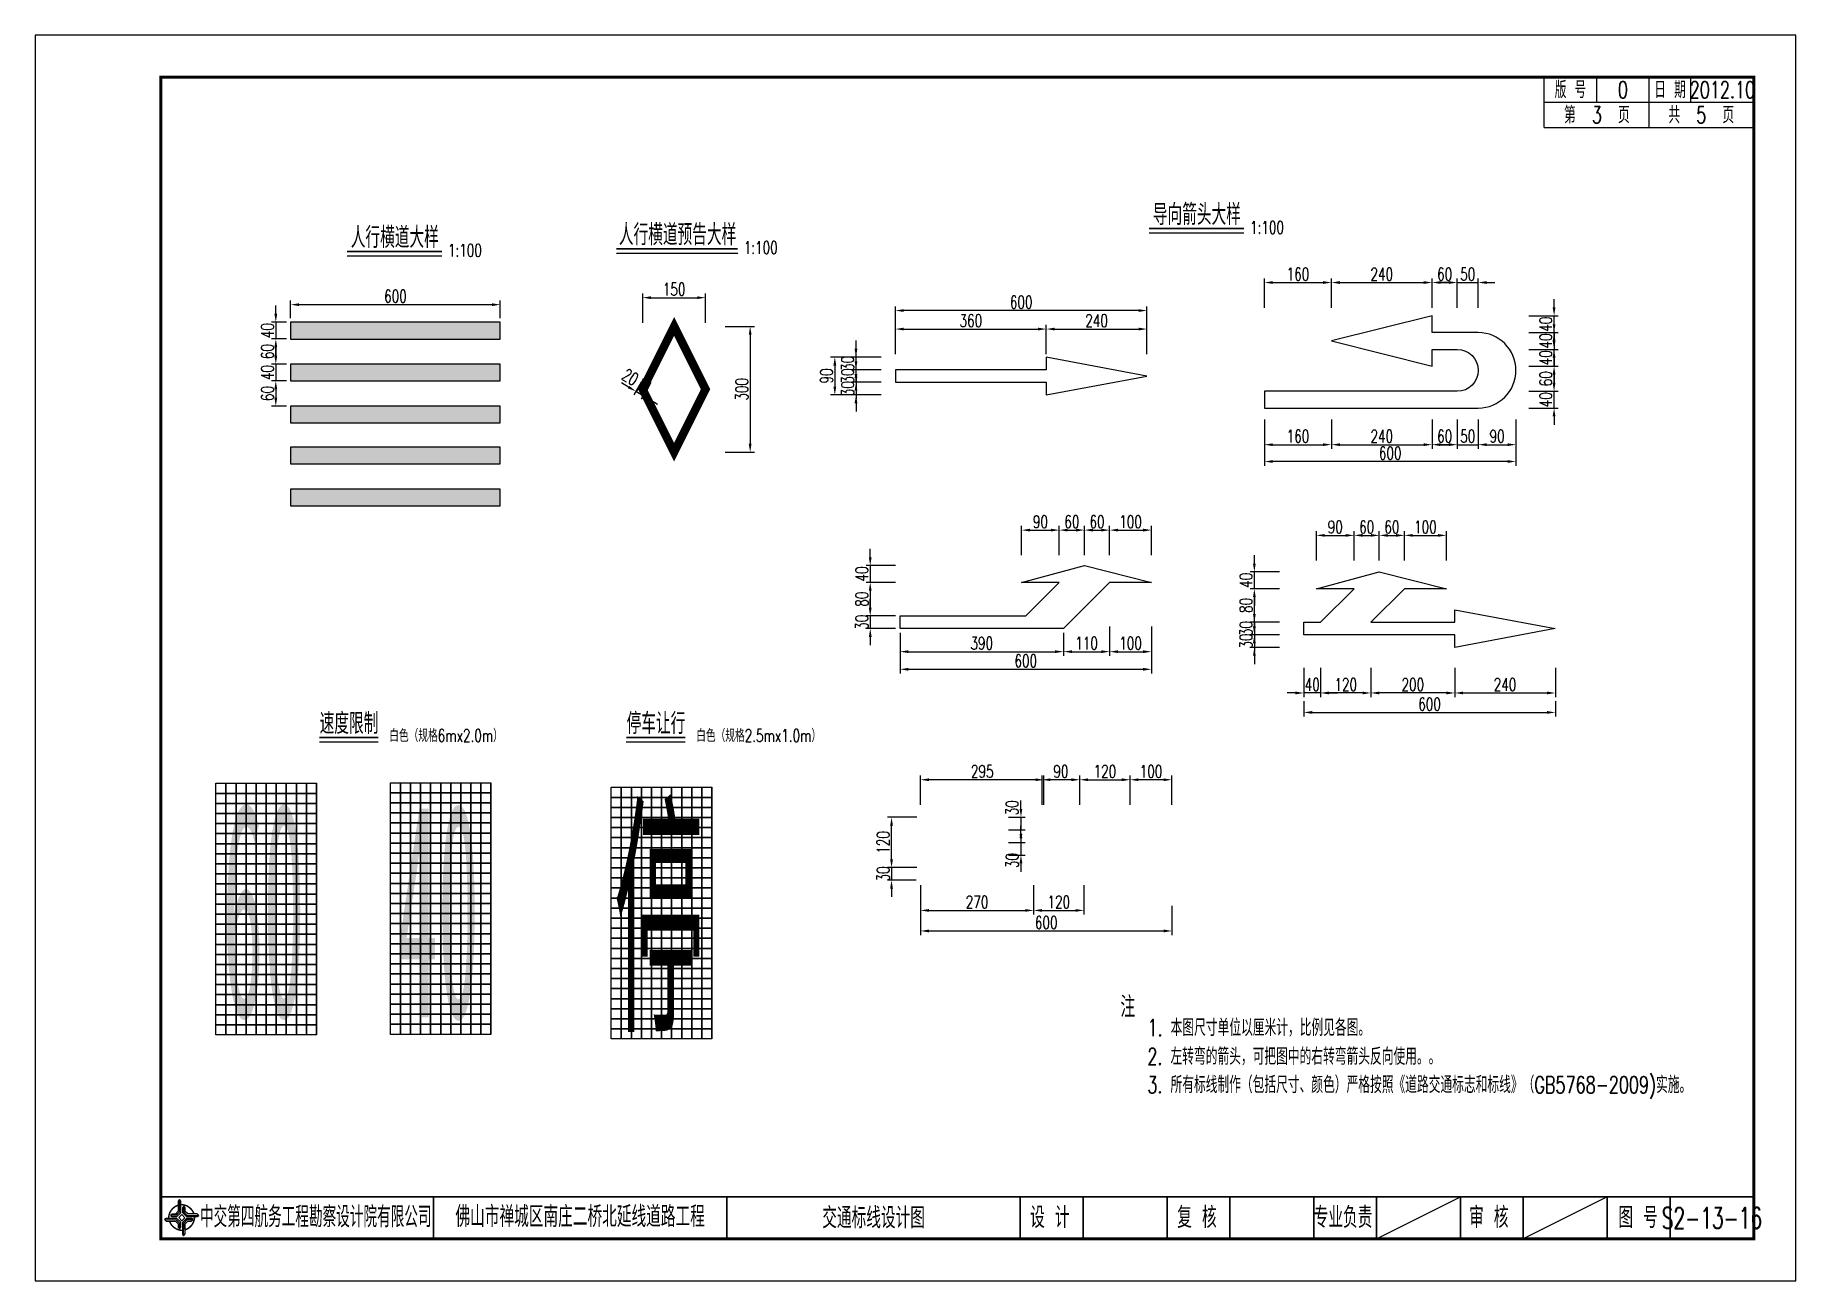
# Model space of a CAD drawing. Extents: x 2515 to 4615, y -2405 to -2108.
# Drawn here: x 3354.6 to 3774.6, y -2405.2 to -2108.2 of the extents above; entities that cross this region are included whole.
import ezdxf
from ezdxf.enums import TextEntityAlignment as Align

# ---------------------------------------------------------------- set-up
doc = ezdxf.new("R2010")
doc.units = 0
doc.header["$LTSCALE"] = 7
doc.header["$PDMODE"] = 32
doc.layers.get('0').update_dxf_attribs({"linetype": 'CONTINUOUS'})
doc.layers.get('Defpoints').update_dxf_attribs({"linetype": 'CONTINUOUS'})
for name, color, linetype in [('1', 7, 'CONTINUOUS'), ('LSY1', 2, 'CONTINUOUS'), ('人行道线', 7, 'CONTINUOUS'), ('图框', 7, 'CONTINUOUS'), ('导向箭头大样', 134, 'CONTINUOUS'), ('尺寸标注', 4, 'CONTINUOUS'), ('文字', 7, 'CONTINUOUS'), ('文字字符', 7, 'CONTINUOUS'), ('标注', 4, 'CONTINUOUS')]:
    doc.layers.add(name, color=color, linetype=linetype)
doc.styles.get("Standard").update_dxf_attribs({"font": 'simplex1.shx', "width": 0.7, "bigfont": 'hztxt.shx'})
doc.styles.add('黑体', font='SIMHEI.TTF')
doc.dimstyles.new('比例：1：100', dxfattribs={"dimtxt": 3, "dimasz": 2, "dimexe": 1, "dimexo": 1, "dimgap": 0.5, "dimtad": 1, "dimdec": 0, "dimlfac": 10, "dimrnd": 0.0095, "dimdsep": 46, "dimtxsty": 'Standard', "dimcen": 0.09, "dimclrd": 256, "dimclre": 256, "dimclrt": 256, "dimadec": 0, "dimazin": 0, "dimtfac": 1, "dimtdec": 0, "dimtix": 1, "dimtmove": 2, "dimatfit": 3, "dimfxl": 0, "dimtolj": 1, "dimtzin": 0, "dimarcsym": 0})

msp = doc.modelspace()

# ---------------------------------------------------------------- texts
at = {"layer": '1', "color": 7, "linetype": 'ByBlock', "style": '黑体'}
for s, height, width, p in [('60', 51.247898, 0.28, (3399.31631, -2342.19638)), ('40', 51.247898, 0.28, (3440.93898, -2342.37849)), ('停', 45, 0.35, (3492.61828, -2341.01115))]:
    msp.add_text(s, height=height, dxfattribs=dict(at, width=width)).set_placement(p)
at = {"layer": '图框'}
for s, height, width, p in [('版 号', 4, 0.7, (3720.8415, -2121.18876)), ('0', 4, 0.7, (3733.3415, -2121.18876)), ('日 期', 4, 0.7, (3744.5915, -2121.18876)), ('2012.10', 4, 0.7, (3757.0915, -2121.18876)), ('中交第四航务工程勘察设计院有限公司', 5, 0.65, (3421.52234, -2389.94031)), ('佛山市禅城区南庄二桥北延线道路工程', 5, 0.7, (3484.5915, -2389.87406)), ('设 计', 5, 0.7, (3596.63617, -2390.09417)), ('复 核', 5, 0.7, (3631.73099, -2390.09417)), ('专业负责', 5, 0.7, (3666.58173, -2390.09417)), ('审 核', 5, 0.7, (3701.35554, -2390.09417)), ('图 号', 5, 0.7, (3736.9747, -2390.09417))]:
    msp.add_text(s, height=height, dxfattribs=dict(at, width=width)).set_placement(p, align=Align.MIDDLE_CENTER)
at = {"layer": '文字', "width": 0.7}
for s, height, p in [('导向箭头大样', 5, (3631.71488, -2150.94211)), ('人行横道大样', 5, (3440.36917, -2156.41302)), ('人行横道预告大样', 5, (3507.83727, -2155.75718)), ('1:100', 3, (3648.44416, -2154.01099)), ('1:100', 3, (3457.09845, -2159.48189)), ('1:100', 3, (3527.66941, -2158.82605)), ('速度限制', 5, (3429.44385, -2272.30275)), ('停车让行', 5, (3502.67755, -2272.30275))]:
    msp.add_text(s, height=height, dxfattribs=at).set_placement(p, align=Align.MIDDLE_CENTER)
for s, p in [('白色（规格6mx2.0m）', (3439.05641, -2276.69365)), ('白色（规格2.5mx1.0m）', (3512.29011, -2276.69365))]:
    msp.add_text(s, height=3, dxfattribs=at).set_placement(p)
at = {"layer": '文字字符', "width": 0.7}
for s, height, p in [('注', 5, (3613.47661, -2342.3798)), ('1. 本图尺寸单位以厘米计，比例见各图。', 4, (3619.93559, -2346.83229)), ('2. 左转弯的箭头，可把图中的右转弯箭头反向使用。。', 4, (3619.90106, -2353.70405)), ('3. 所有标线制作（包括尺寸、颜色）严格按照《道路交通标志和标线》（GB5768-2009)实施。', 4, (3619.90106, -2360.44758))]:
    msp.add_text(s, height=height, dxfattribs=at).set_placement(p)

# ---------------------------------------------------------------- blocks, each defined once
blk = doc.blocks.new('series')
at = {"width": 0.75}
for tag, height, p in [('页码', 4, (-35, -19)), ('图名', 5, (-220, -282)), ('图号', 5, (-20, -282))]:
    blk.add_attdef(tag, text='', height=height, dxfattribs=at).set_placement(p, align=Align.MIDDLE_CENTER)
blk = doc.blocks.new('tb')
at = {"lineweight": -3}
h = blk.add_hatch(color=256, dxfattribs=at)
h.paths.add_polyline_path([(-1.23, -0.13), (-3.78, -0.14), (-4.14, -0.41), (-1.4, -0.44), (-0.56, -1.24), (-0.54, -2.62), (-0.27, -2.2), (-0.26, -1.06)])
h.paths.add_polyline_path([(0.13, -1.08), (0.14, -3.86), (0.41, -4.26), (0.44, -1.24), (1.25, -0.43), (2.66, -0.43), (2.26, -0.16), (1.07, -0.15)])
h.paths.add_polyline_path([(1.08, 0.3), (3.62, 0.3), (4.02, 0.56), (1.25, 0.57), (0.43, 1.39), (0.43, 2.8), (0.16, 2.41), (0.15, 1.24)])
h.paths.add_polyline_path([(-0.28, 1.21), (-0.28, 3.99), (-0.56, 4.39), (-0.57, 1.41), (-1.38, 0.6), (-2.74, 0.56), (-2.33, 0.3), (-1.2, 0.29)])
for p, q in [((-0.56, 4.39), (-0.57, 1.41)), ((-1.38, 0.6), (-2.74, 0.56)), ((-0.57, 1.41), (-1.38, 0.6)), ((0.43, 2.8), (0.43, 1.39)), ((0.43, 1.39), (1.25, 0.57)), ((1.25, 0.57), (4.02, 0.56)), ((-4.14, -0.41), (-1.4, -0.44)), ((-1.4, -0.44), (-0.56, -1.24)), ((-0.56, -1.24), (-0.54, -2.62)), ((0.41, -4.26), (0.44, -1.24)), ((0.44, -1.24), (1.25, -0.43)), ((1.25, -0.43), (2.66, -0.43))]:
    blk.add_line(p, q, dxfattribs=at)
at = {"lineweight": -3, "flags": 128}
for points in [[(-0.9, 3.99), (-0.9, 1.58), (-1.53, 0.91), (-2.34, 0.91), (-2.74, 0.56), (-2.33, 0.3), (-1.2, 0.29), (-0.28, 1.21), (-0.28, 3.99), (-0.56, 4.39)], [(-0.04, 0.77), (0.68, 0.04), (-0.04, -0.69), (-0.77, 0.05)], [(3.62, 0.92), (1.43, 0.92), (0.77, 1.54), (0.77, 2.38), (0.43, 2.8), (0.16, 2.41), (0.15, 1.24), (1.08, 0.3), (3.62, 0.3), (4.02, 0.56)], [(-3.73, -0.76), (-1.54, -0.76), (-0.89, -1.39), (-0.89, -2.21), (-0.54, -2.62), (-0.27, -2.2), (-0.26, -1.06), (-1.23, -0.13), (-3.78, -0.14), (-4.14, -0.41)], [(0.75, -3.85), (0.75, -1.43), (1.4, -0.78), (2.26, -0.78), (2.66, -0.43), (2.26, -0.16), (1.07, -0.15), (0.13, -1.08), (0.14, -3.86), (0.41, -4.26)]]:
    blk.add_lwpolyline(points, close=True, dxfattribs=at)
at = {"lineweight": -3, "const_width": 0.35, "flags": 128}
for points in [[(-0.9, 3.02, 0.324167), (-3.16, -0.14)], [(2.88, 0.92, 0.324403), (-0.24, 3.15)], [(0.75, -2.86, 0.325418), (3.02, 0.26)], [(-2.98, -0.76, 0.322976), (0.14, -2.98)]]:
    blk.add_lwpolyline(points, format="xyb", dxfattribs=at)
blk = doc.blocks.new('*D32')
at = {"layer": 'Defpoints', "color": 0}
for p in [(3415.53, -2176.62), (3411.99, -2180.62), (3415.53, -2180.62)]:
    blk.add_point(p, dxfattribs=at)
at = {"layer": '尺寸标注', "lineweight": -2}
for p, q in [((3411.99, -2174.62), (3411.99, -2172.62)), ((3414.53, -2176.62), (3410.99, -2176.62)), ((3411.99, -2176.62), (3411.99, -2180.62)), ((3414.53, -2180.62), (3410.99, -2180.62)), ((3411.99, -2182.62), (3411.99, -2184.62))]:
    blk.add_line(p, q, dxfattribs=at)
at = {"layer": '尺寸标注'}
for points in [[(3411.65, -2174.62), (3412.32, -2174.62), (3411.99, -2176.62)], [(3411.65, -2182.62), (3412.32, -2182.62), (3411.99, -2180.62)]]:
    blk.add_solid(points, dxfattribs=at)
at = {"layer": '尺寸标注', "insert": (3409.99, -2178.62), "char_height": 3, "attachment_point": 5, "rotation": 90}
blk.add_mtext('\\A1;40', dxfattribs=at)
blk = doc.blocks.new('*D33')
at = {"layer": 'Defpoints', "color": 0}
for p in [(3415.53, -2180.62), (3411.99, -2186.62), (3415.53, -2186.62)]:
    blk.add_point(p, dxfattribs=at)
at = {"layer": '尺寸标注', "lineweight": -2}
for p, q in [((3414.53, -2180.62), (3410.99, -2180.62)), ((3411.99, -2182.62), (3411.99, -2184.62)), ((3414.53, -2186.62), (3410.99, -2186.62))]:
    blk.add_line(p, q, dxfattribs=at)
at = {"layer": '尺寸标注'}
for points in [[(3411.65, -2182.62), (3412.32, -2182.62), (3411.99, -2180.62)], [(3411.65, -2184.62), (3412.32, -2184.62), (3411.99, -2186.62)]]:
    blk.add_solid(points, dxfattribs=at)
at = {"layer": '尺寸标注', "insert": (3409.99, -2183.62), "char_height": 3, "attachment_point": 5, "rotation": 90}
blk.add_mtext('\\A1;60', dxfattribs=at)
blk = doc.blocks.new('*D34')
at = {"layer": 'Defpoints', "color": 0}
for p in [(3415.53, -2186.62), (3411.99, -2190.62), (3415.53, -2190.62)]:
    blk.add_point(p, dxfattribs=at)
at = {"layer": '尺寸标注', "lineweight": -2}
for p, q in [((3411.99, -2184.62), (3411.99, -2182.62)), ((3414.53, -2186.62), (3410.99, -2186.62)), ((3411.99, -2186.62), (3411.99, -2190.62)), ((3414.53, -2190.62), (3410.99, -2190.62)), ((3411.99, -2192.62), (3411.99, -2194.62))]:
    blk.add_line(p, q, dxfattribs=at)
at = {"layer": '尺寸标注'}
for points in [[(3411.65, -2184.62), (3412.32, -2184.62), (3411.99, -2186.62)], [(3411.65, -2192.62), (3412.32, -2192.62), (3411.99, -2190.62)]]:
    blk.add_solid(points, dxfattribs=at)
at = {"layer": '尺寸标注', "insert": (3409.99, -2188.62), "char_height": 3, "attachment_point": 5, "rotation": 90}
blk.add_mtext('\\A1;40', dxfattribs=at)
blk = doc.blocks.new('*D35')
at = {"layer": 'Defpoints', "color": 0}
for p in [(3415.53, -2190.62), (3411.99, -2196.62), (3415.53, -2196.62)]:
    blk.add_point(p, dxfattribs=at)
at = {"layer": '尺寸标注', "lineweight": -2}
for p, q in [((3414.53, -2190.62), (3410.99, -2190.62)), ((3411.99, -2192.62), (3411.99, -2194.62)), ((3414.53, -2196.62), (3410.99, -2196.62))]:
    blk.add_line(p, q, dxfattribs=at)
at = {"layer": '尺寸标注'}
for points in [[(3411.65, -2192.62), (3412.32, -2192.62), (3411.99, -2190.62)], [(3411.65, -2194.62), (3412.32, -2194.62), (3411.99, -2196.62)]]:
    blk.add_solid(points, dxfattribs=at)
at = {"layer": '尺寸标注', "insert": (3409.99, -2193.62), "char_height": 3, "attachment_point": 5, "rotation": 90}
blk.add_mtext('\\A1;60', dxfattribs=at)
blk = doc.blocks.new('*D36')
at = {"layer": 'Defpoints', "color": 0}
for p in [(3465.53, -2172.43), (3415.53, -2176.62), (3465.53, -2176.62)]:
    blk.add_point(p, dxfattribs=at)
at = {"layer": '尺寸标注', "lineweight": -2}
for p, q in [((3415.53, -2175.62), (3415.53, -2171.43)), ((3417.53, -2172.43), (3463.53, -2172.43)), ((3465.53, -2175.62), (3465.53, -2171.43))]:
    blk.add_line(p, q, dxfattribs=at)
at = {"layer": '尺寸标注'}
for points in [[(3417.53, -2172.1), (3417.53, -2172.77), (3415.53, -2172.43)], [(3463.53, -2172.1), (3463.53, -2172.77), (3465.53, -2172.43)]]:
    blk.add_solid(points, dxfattribs=at)
at = {"layer": '尺寸标注', "insert": (3440.53, -2170.43), "char_height": 3, "attachment_point": 5}
blk.add_mtext('\\A1;600', dxfattribs=at)
blk = doc.blocks.new('*D37')
at = {"layer": 'Defpoints', "color": 0}
for p in [(3595.19, -2190.95), (3550.4, -2193.95), (3595.19, -2193.95)]:
    blk.add_point(p, dxfattribs=at)
at = {"layer": '标注', "lineweight": -2}
for p, q in [((3550.4, -2188.95), (3550.4, -2186.95)), ((3556.4, -2190.95), (3549.4, -2190.95)), ((3550.4, -2190.95), (3550.4, -2193.95)), ((3556.4, -2193.95), (3549.4, -2193.95)), ((3550.4, -2195.95), (3550.4, -2197.95))]:
    blk.add_line(p, q, dxfattribs=at)
at = {"layer": '标注'}
for points in [[(3550.06, -2188.95), (3550.73, -2188.95), (3550.4, -2190.95)], [(3550.06, -2195.95), (3550.73, -2195.95), (3550.4, -2193.95)]]:
    blk.add_solid(points, dxfattribs=at)
at = {"layer": '标注', "insert": (3548.4, -2192.45), "char_height": 3, "attachment_point": 5, "rotation": 90}
blk.add_mtext('\\A1;30', dxfattribs=at)
blk = doc.blocks.new('*D38')
at = {"layer": 'Defpoints', "color": 0}
for p in [(3550.4, -2187.95), (3559.19, -2187.95), (3559.19, -2190.95)]:
    blk.add_point(p, dxfattribs=at)
at = {"layer": '标注', "lineweight": -2}
for p, q in [((3550.4, -2185.95), (3550.4, -2183.95)), ((3556.4, -2187.95), (3549.4, -2187.95)), ((3550.4, -2190.95), (3550.4, -2187.95)), ((3556.4, -2190.95), (3549.4, -2190.95)), ((3550.4, -2192.95), (3550.4, -2194.95))]:
    blk.add_line(p, q, dxfattribs=at)
at = {"layer": '标注'}
for points in [[(3550.06, -2185.95), (3550.73, -2185.95), (3550.4, -2187.95)], [(3550.06, -2192.95), (3550.73, -2192.95), (3550.4, -2190.95)]]:
    blk.add_solid(points, dxfattribs=at)
at = {"layer": '标注', "insert": (3548.4, -2189.45), "char_height": 3, "attachment_point": 5, "rotation": 90}
blk.add_mtext('\\A1;30', dxfattribs=at)
blk = doc.blocks.new('*D39')
at = {"layer": 'Defpoints', "color": 0}
for p in [(3550.4, -2184.95), (3595.19, -2184.95), (3595.19, -2187.95)]:
    blk.add_point(p, dxfattribs=at)
at = {"layer": '标注', "lineweight": -2}
for p, q in [((3550.4, -2182.95), (3550.4, -2180.95)), ((3556.4, -2184.95), (3549.4, -2184.95)), ((3556.4, -2187.95), (3549.4, -2187.95)), ((3550.4, -2187.95), (3550.4, -2184.95)), ((3550.4, -2189.95), (3550.4, -2191.95))]:
    blk.add_line(p, q, dxfattribs=at)
at = {"layer": '标注'}
for points in [[(3550.06, -2182.95), (3550.73, -2182.95), (3550.4, -2184.95)], [(3550.06, -2189.95), (3550.73, -2189.95), (3550.4, -2187.95)]]:
    blk.add_solid(points, dxfattribs=at)
at = {"layer": '标注', "insert": (3548.4, -2186.45), "char_height": 3, "attachment_point": 5, "rotation": 90}
blk.add_mtext('\\A1;30', dxfattribs=at)
blk = doc.blocks.new('*D40')
at = {"layer": 'Defpoints', "color": 0}
for p in [(3555.12, -2184.95), (3545.35, -2193.95), (3555.12, -2193.95)]:
    blk.add_point(p, dxfattribs=at)
at = {"layer": '标注', "lineweight": -2}
for p, q in [((3551.35, -2184.95), (3544.35, -2184.95)), ((3545.35, -2186.95), (3545.35, -2191.95)), ((3551.35, -2193.95), (3544.35, -2193.95))]:
    blk.add_line(p, q, dxfattribs=at)
at = {"layer": '标注'}
for points in [[(3545.01, -2186.95), (3545.68, -2186.95), (3545.35, -2184.95)], [(3545.01, -2191.95), (3545.68, -2191.95), (3545.35, -2193.95)]]:
    blk.add_solid(points, dxfattribs=at)
at = {"layer": '标注', "insert": (3543.35, -2189.45), "char_height": 3, "attachment_point": 5, "rotation": 90}
blk.add_mtext('\\A1;90', dxfattribs=at)
blk = doc.blocks.new('*D62')
at = {"layer": 'Defpoints', "color": 0}
for p in [(3595.8, -2178.25), (3559.8, -2187.95), (3595.8, -2187.95)]:
    blk.add_point(p, dxfattribs=at)
at = {"layer": '标注', "lineweight": -2}
for p, q in [((3559.8, -2184.25), (3559.8, -2177.25)), ((3561.8, -2178.25), (3593.8, -2178.25)), ((3595.8, -2184.25), (3595.8, -2177.25))]:
    blk.add_line(p, q, dxfattribs=at)
at = {"layer": '标注'}
for points in [[(3561.8, -2177.92), (3561.8, -2178.59), (3559.8, -2178.25)], [(3593.8, -2177.92), (3593.8, -2178.59), (3595.8, -2178.25)]]:
    blk.add_solid(points, dxfattribs=at)
at = {"layer": '标注', "insert": (3577.8, -2176.25), "char_height": 3, "attachment_point": 5}
blk.add_mtext('\\A1;360', dxfattribs=at)
blk = doc.blocks.new('*D63')
at = {"layer": 'Defpoints', "color": 0}
for p in [(3619.8, -2178.25), (3595.8, -2184.95), (3619.8, -2189.45)]:
    blk.add_point(p, dxfattribs=at)
at = {"layer": '标注', "lineweight": -2}
for p, q in [((3595.8, -2183.95), (3595.8, -2177.25)), ((3597.8, -2178.25), (3617.8, -2178.25)), ((3619.8, -2184.25), (3619.8, -2177.25))]:
    blk.add_line(p, q, dxfattribs=at)
at = {"layer": '标注'}
for points in [[(3597.8, -2177.92), (3597.8, -2178.59), (3595.8, -2178.25)], [(3617.8, -2177.92), (3617.8, -2178.59), (3619.8, -2178.25)]]:
    blk.add_solid(points, dxfattribs=at)
at = {"layer": '标注', "insert": (3607.8, -2176.25), "char_height": 3, "attachment_point": 5}
blk.add_mtext('\\A1;240', dxfattribs=at)
blk = doc.blocks.new('*D41')
at = {"layer": 'Defpoints', "color": 0}
for p in [(3559.8, -2173.84), (3559.8, -2180.74), (3619.8, -2189.45)]:
    blk.add_point(p, dxfattribs=at)
at = {"layer": '标注', "lineweight": -2}
for p, q in [((3559.8, -2179.74), (3559.8, -2172.84)), ((3617.8, -2173.84), (3561.8, -2173.84)), ((3619.8, -2179.84), (3619.8, -2172.84))]:
    blk.add_line(p, q, dxfattribs=at)
at = {"layer": '标注'}
for points in [[(3561.8, -2173.5), (3561.8, -2174.17), (3559.8, -2173.84)], [(3617.8, -2173.5), (3617.8, -2174.17), (3619.8, -2173.84)]]:
    blk.add_solid(points, dxfattribs=at)
at = {"layer": '标注', "insert": (3589.8, -2171.84), "char_height": 3, "attachment_point": 5}
blk.add_mtext('\\A1;600', dxfattribs=at)
blk = doc.blocks.new('*D64')
at = {"layer": 'Defpoints', "color": 0}
for p in [(3560.9, -2249.66), (3599.9, -2249.66), (3599.9, -2255.18)]:
    blk.add_point(p, dxfattribs=at)
at = {"layer": '标注', "lineweight": -2}
for p, q in [((3560.9, -2250.66), (3560.9, -2256.18)), ((3599.9, -2250.66), (3599.9, -2256.18)), ((3562.9, -2255.18), (3597.9, -2255.18))]:
    blk.add_line(p, q, dxfattribs=at)
at = {"layer": '标注'}
for points in [[(3562.9, -2254.85), (3562.9, -2255.51), (3560.9, -2255.18)], [(3597.9, -2254.85), (3597.9, -2255.51), (3599.9, -2255.18)]]:
    blk.add_solid(points, dxfattribs=at)
at = {"layer": '标注', "insert": (3580.4, -2253.18), "char_height": 3, "attachment_point": 5}
blk.add_mtext('\\A1;390', dxfattribs=at)
blk = doc.blocks.new('*D65')
at = {"layer": 'Defpoints', "color": 0}
for p in [(3610.9, -2238.66), (3599.9, -2249.66), (3610.9, -2255.18)]:
    blk.add_point(p, dxfattribs=at)
at = {"layer": '标注', "lineweight": -2}
for p, q in [((3599.9, -2250.66), (3599.9, -2256.18)), ((3610.9, -2249.18), (3610.9, -2256.18)), ((3601.9, -2255.18), (3608.9, -2255.18))]:
    blk.add_line(p, q, dxfattribs=at)
at = {"layer": '标注'}
for points in [[(3601.9, -2254.85), (3601.9, -2255.51), (3599.9, -2255.18)], [(3608.9, -2254.85), (3608.9, -2255.51), (3610.9, -2255.18)]]:
    blk.add_solid(points, dxfattribs=at)
at = {"layer": '标注', "insert": (3605.4, -2253.18), "char_height": 3, "attachment_point": 5}
blk.add_mtext('\\A1;110', dxfattribs=at)
blk = doc.blocks.new('*D66')
at = {"layer": 'Defpoints', "color": 0}
for p in [(3610.9, -2238.66), (3620.9, -2238.66), (3620.9, -2255.18)]:
    blk.add_point(p, dxfattribs=at)
at = {"layer": '标注', "lineweight": -2}
for p, q in [((3610.9, -2249.18), (3610.9, -2256.18)), ((3620.9, -2249.18), (3620.9, -2256.18)), ((3612.9, -2255.18), (3618.9, -2255.18))]:
    blk.add_line(p, q, dxfattribs=at)
at = {"layer": '标注'}
for points in [[(3612.9, -2254.85), (3612.9, -2255.51), (3610.9, -2255.18)], [(3618.9, -2254.85), (3618.9, -2255.51), (3620.9, -2255.18)]]:
    blk.add_solid(points, dxfattribs=at)
at = {"layer": '标注', "insert": (3615.9, -2253.18), "char_height": 3, "attachment_point": 5}
blk.add_mtext('\\A1;100', dxfattribs=at)
blk = doc.blocks.new('*D42')
at = {"layer": 'Defpoints', "color": 0}
for p in [(3598.9, -2226.19), (3589.9, -2238.66), (3598.9, -2238.66)]:
    blk.add_point(p, dxfattribs=at)
at = {"layer": '标注', "lineweight": -2}
for p, q in [((3589.9, -2232.19), (3589.9, -2225.19)), ((3598.9, -2232.19), (3598.9, -2225.19)), ((3591.9, -2226.19), (3596.9, -2226.19))]:
    blk.add_line(p, q, dxfattribs=at)
at = {"layer": '标注'}
for points in [[(3591.9, -2225.86), (3591.9, -2226.53), (3589.9, -2226.19)], [(3596.9, -2225.86), (3596.9, -2226.53), (3598.9, -2226.19)]]:
    blk.add_solid(points, dxfattribs=at)
at = {"layer": '标注', "insert": (3594.4, -2224.19), "char_height": 3, "attachment_point": 5}
blk.add_mtext('\\A1;90', dxfattribs=at)
blk = doc.blocks.new('*D43')
at = {"layer": 'Defpoints', "color": 0}
for p in [(3604.9, -2226.19), (3604.9, -2234.66), (3598.9, -2238.66)]:
    blk.add_point(p, dxfattribs=at)
at = {"layer": '标注', "lineweight": -2}
for p, q in [((3598.9, -2232.19), (3598.9, -2225.19)), ((3604.9, -2232.19), (3604.9, -2225.19)), ((3600.9, -2226.19), (3602.9, -2226.19))]:
    blk.add_line(p, q, dxfattribs=at)
at = {"layer": '标注'}
for points in [[(3600.9, -2225.86), (3600.9, -2226.53), (3598.9, -2226.19)], [(3602.9, -2225.86), (3602.9, -2226.53), (3604.9, -2226.19)]]:
    blk.add_solid(points, dxfattribs=at)
at = {"layer": '标注', "insert": (3601.9, -2224.19), "char_height": 3, "attachment_point": 5}
blk.add_mtext('\\A1;60', dxfattribs=at)
blk = doc.blocks.new('*D44')
at = {"layer": 'Defpoints', "color": 0}
for p in [(3610.9, -2226.19), (3604.9, -2234.66), (3610.9, -2238.66)]:
    blk.add_point(p, dxfattribs=at)
at = {"layer": '标注', "lineweight": -2}
for p, q in [((3604.9, -2232.19), (3604.9, -2225.19)), ((3610.9, -2232.19), (3610.9, -2225.19)), ((3606.9, -2226.19), (3608.9, -2226.19))]:
    blk.add_line(p, q, dxfattribs=at)
at = {"layer": '标注'}
for points in [[(3606.9, -2225.86), (3606.9, -2226.53), (3604.9, -2226.19)], [(3608.9, -2225.86), (3608.9, -2226.53), (3610.9, -2226.19)]]:
    blk.add_solid(points, dxfattribs=at)
at = {"layer": '标注', "insert": (3607.9, -2224.19), "char_height": 3, "attachment_point": 5}
blk.add_mtext('\\A1;60', dxfattribs=at)
blk = doc.blocks.new('*D45')
at = {"layer": 'Defpoints', "color": 0}
for p in [(3620.9, -2226.19), (3610.9, -2238.66), (3620.9, -2238.66)]:
    blk.add_point(p, dxfattribs=at)
at = {"layer": '标注', "lineweight": -2}
for p, q in [((3610.9, -2232.19), (3610.9, -2225.19)), ((3620.9, -2232.19), (3620.9, -2225.19)), ((3612.9, -2226.19), (3618.9, -2226.19))]:
    blk.add_line(p, q, dxfattribs=at)
at = {"layer": '标注'}
for points in [[(3612.9, -2225.86), (3612.9, -2226.53), (3610.9, -2226.19)], [(3618.9, -2225.86), (3618.9, -2226.53), (3620.9, -2226.19)]]:
    blk.add_solid(points, dxfattribs=at)
at = {"layer": '标注', "insert": (3615.9, -2224.19), "char_height": 3, "attachment_point": 5}
blk.add_mtext('\\A1;100', dxfattribs=at)
blk = doc.blocks.new('*D67')
at = {"layer": 'Defpoints', "color": 0}
for p in [(3604.9, -2234.66), (3553.79, -2238.66), (3598.9, -2238.66)]:
    blk.add_point(p, dxfattribs=at)
at = {"layer": '标注', "lineweight": -2}
for p, q in [((3553.79, -2232.66), (3553.79, -2230.66)), ((3559.79, -2234.66), (3552.79, -2234.66)), ((3553.79, -2234.66), (3553.79, -2238.66)), ((3559.79, -2238.66), (3552.79, -2238.66)), ((3553.79, -2240.66), (3553.79, -2242.66))]:
    blk.add_line(p, q, dxfattribs=at)
at = {"layer": '标注'}
for points in [[(3553.46, -2232.66), (3554.13, -2232.66), (3553.79, -2234.66)], [(3553.46, -2240.66), (3554.13, -2240.66), (3553.79, -2238.66)]]:
    blk.add_solid(points, dxfattribs=at)
at = {"layer": '标注', "insert": (3551.79, -2236.66), "char_height": 3, "attachment_point": 5, "rotation": 90}
blk.add_mtext('\\A1;40', dxfattribs=at)
blk = doc.blocks.new('*D68')
at = {"layer": 'Defpoints', "color": 0}
for p in [(3598.9, -2238.66), (3553.79, -2246.66), (3590.9, -2246.66)]:
    blk.add_point(p, dxfattribs=at)
at = {"layer": '标注', "lineweight": -2}
for p, q in [((3559.79, -2238.66), (3552.79, -2238.66)), ((3553.79, -2240.66), (3553.79, -2244.66)), ((3559.79, -2246.66), (3552.79, -2246.66))]:
    blk.add_line(p, q, dxfattribs=at)
at = {"layer": '标注'}
for points in [[(3553.46, -2240.66), (3554.13, -2240.66), (3553.79, -2238.66)], [(3553.46, -2244.66), (3554.13, -2244.66), (3553.79, -2246.66)]]:
    blk.add_solid(points, dxfattribs=at)
at = {"layer": '标注', "insert": (3551.79, -2242.66), "char_height": 3, "attachment_point": 5, "rotation": 90}
blk.add_mtext('\\A1;80', dxfattribs=at)
blk = doc.blocks.new('*D69')
at = {"layer": 'Defpoints', "color": 0}
for p in [(3560.9, -2246.66), (3553.79, -2249.66), (3560.9, -2249.66)]:
    blk.add_point(p, dxfattribs=at)
at = {"layer": '标注', "lineweight": -2}
for p, q in [((3553.79, -2244.66), (3553.79, -2242.66)), ((3559.79, -2246.66), (3552.79, -2246.66)), ((3553.79, -2246.66), (3553.79, -2249.66)), ((3559.79, -2249.66), (3552.79, -2249.66)), ((3553.79, -2251.66), (3553.79, -2253.66))]:
    blk.add_line(p, q, dxfattribs=at)
at = {"layer": '标注'}
for points in [[(3553.46, -2244.66), (3554.13, -2244.66), (3553.79, -2246.66)], [(3553.46, -2251.66), (3554.13, -2251.66), (3553.79, -2249.66)]]:
    blk.add_solid(points, dxfattribs=at)
at = {"layer": '标注', "insert": (3551.76, -2248.16), "char_height": 3, "attachment_point": 5, "rotation": 90}
blk.add_mtext('\\A1;30', dxfattribs=at)
blk = doc.blocks.new('*D46')
at = {"layer": 'Defpoints', "color": 0}
for p in [(3620.9, -2238.66), (3560.9, -2247.68), (3620.9, -2259.38)]:
    blk.add_point(p, dxfattribs=at)
at = {"layer": '标注', "lineweight": -2}
for p, q in [((3560.9, -2253.38), (3560.9, -2260.38)), ((3620.9, -2253.38), (3620.9, -2260.38)), ((3562.9, -2259.38), (3618.9, -2259.38))]:
    blk.add_line(p, q, dxfattribs=at)
at = {"layer": '标注'}
for points in [[(3562.9, -2259.05), (3562.9, -2259.72), (3560.9, -2259.38)], [(3618.9, -2259.05), (3618.9, -2259.72), (3620.9, -2259.38)]]:
    blk.add_solid(points, dxfattribs=at)
at = {"layer": '标注', "insert": (3590.9, -2257.38), "char_height": 3, "attachment_point": 5}
blk.add_mtext('\\A1;600', dxfattribs=at)
blk = doc.blocks.new('*D47')
at = {"layer": 'Defpoints', "color": 0}
for p in [(3663.83, -2179.38), (3647.83, -2195.38), (3663.83, -2205.82)]:
    blk.add_point(p, dxfattribs=at)
at = {"layer": '标注', "lineweight": -2}
for p, q in [((3647.83, -2199.82), (3647.83, -2206.82)), ((3663.83, -2199.82), (3663.83, -2206.82)), ((3649.83, -2205.82), (3661.83, -2205.82))]:
    blk.add_line(p, q, dxfattribs=at)
at = {"layer": '标注'}
for points in [[(3649.83, -2205.49), (3649.83, -2206.15), (3647.83, -2205.82)], [(3661.83, -2205.49), (3661.83, -2206.15), (3663.83, -2205.82)]]:
    blk.add_solid(points, dxfattribs=at)
at = {"layer": '标注', "insert": (3655.83, -2203.82), "char_height": 3, "attachment_point": 5}
blk.add_mtext('\\A1;160', dxfattribs=at)
blk = doc.blocks.new('*D48')
at = {"layer": 'Defpoints', "color": 0}
for p in [(3663.83, -2179.38), (3687.83, -2185.38), (3687.83, -2205.82)]:
    blk.add_point(p, dxfattribs=at)
at = {"layer": '标注', "lineweight": -2}
for p, q in [((3663.83, -2199.82), (3663.83, -2206.82)), ((3687.83, -2199.82), (3687.83, -2206.82)), ((3665.83, -2205.82), (3685.83, -2205.82))]:
    blk.add_line(p, q, dxfattribs=at)
at = {"layer": '标注'}
for points in [[(3665.83, -2205.49), (3665.83, -2206.15), (3663.83, -2205.82)], [(3685.83, -2205.49), (3685.83, -2206.15), (3687.83, -2205.82)]]:
    blk.add_solid(points, dxfattribs=at)
at = {"layer": '标注', "insert": (3675.83, -2203.82), "char_height": 3, "attachment_point": 5}
blk.add_mtext('\\A1;240', dxfattribs=at)
blk = doc.blocks.new('*D49')
at = {"layer": 'Defpoints', "color": 0}
for p in [(3687.83, -2185.38), (3693.83, -2191.38), (3693.83, -2205.82)]:
    blk.add_point(p, dxfattribs=at)
at = {"layer": '标注', "lineweight": -2}
for p, q in [((3687.83, -2199.82), (3687.83, -2206.82)), ((3693.83, -2199.82), (3693.83, -2206.82)), ((3689.83, -2205.82), (3691.83, -2205.82))]:
    blk.add_line(p, q, dxfattribs=at)
at = {"layer": '标注'}
for points in [[(3689.83, -2205.49), (3689.83, -2206.15), (3687.83, -2205.82)], [(3691.83, -2205.49), (3691.83, -2206.15), (3693.83, -2205.82)]]:
    blk.add_solid(points, dxfattribs=at)
at = {"layer": '标注', "insert": (3690.83, -2203.82), "char_height": 3, "attachment_point": 5}
blk.add_mtext('\\A1;60', dxfattribs=at)
blk = doc.blocks.new('*D50')
at = {"layer": 'Defpoints', "color": 0}
for p in [(3693.83, -2191.38), (3698.83, -2195.38), (3698.83, -2205.82)]:
    blk.add_point(p, dxfattribs=at)
at = {"layer": '标注', "lineweight": -2}
for p, q in [((3693.83, -2199.82), (3693.83, -2206.82)), ((3698.83, -2199.82), (3698.83, -2206.82)), ((3691.83, -2205.82), (3689.83, -2205.82)), ((3693.83, -2205.82), (3698.83, -2205.82)), ((3700.83, -2205.82), (3702.83, -2205.82))]:
    blk.add_line(p, q, dxfattribs=at)
at = {"layer": '标注'}
for points in [[(3691.83, -2205.49), (3691.83, -2206.15), (3693.83, -2205.82)], [(3700.83, -2205.49), (3700.83, -2206.15), (3698.83, -2205.82)]]:
    blk.add_solid(points, dxfattribs=at)
at = {"layer": '标注', "insert": (3696.33, -2203.82), "char_height": 3, "attachment_point": 5}
blk.add_mtext('\\A1;50', dxfattribs=at)
blk = doc.blocks.new('*D51')
at = {"layer": 'Defpoints', "color": 0}
for p in [(3691.08, -2193.1), (3716.93, -2193.1), (3696.08, -2197.1)]:
    blk.add_point(p, dxfattribs=at)
at = {"layer": '标注', "lineweight": -2}
for p, q in [((3716.93, -2191.1), (3716.93, -2189.1)), ((3710.93, -2193.1), (3717.93, -2193.1)), ((3716.93, -2197.1), (3716.93, -2193.1)), ((3710.93, -2197.1), (3717.93, -2197.1)), ((3716.93, -2199.1), (3716.93, -2201.1))]:
    blk.add_line(p, q, dxfattribs=at)
at = {"layer": '标注'}
for points in [[(3716.59, -2191.1), (3717.26, -2191.1), (3716.93, -2193.1)], [(3716.59, -2199.1), (3717.26, -2199.1), (3716.93, -2197.1)]]:
    blk.add_solid(points, dxfattribs=at)
at = {"layer": '标注', "insert": (3714.93, -2195.1), "char_height": 3, "attachment_point": 5, "rotation": 90}
blk.add_mtext('\\A1;40', dxfattribs=at)
blk = doc.blocks.new('*D52')
at = {"layer": 'Defpoints', "color": 0}
for p in [(3685.08, -2187.1), (3716.93, -2187.1), (3691.08, -2193.1)]:
    blk.add_point(p, dxfattribs=at)
at = {"layer": '标注', "lineweight": -2}
for p, q in [((3710.93, -2187.1), (3717.93, -2187.1)), ((3716.93, -2191.1), (3716.93, -2189.1)), ((3710.93, -2193.1), (3717.93, -2193.1))]:
    blk.add_line(p, q, dxfattribs=at)
at = {"layer": '标注'}
for points in [[(3716.59, -2189.1), (3717.26, -2189.1), (3716.93, -2187.1)], [(3716.59, -2191.1), (3717.26, -2191.1), (3716.93, -2193.1)]]:
    blk.add_solid(points, dxfattribs=at)
at = {"layer": '标注', "insert": (3714.93, -2190.1), "char_height": 3, "attachment_point": 5, "rotation": 90}
blk.add_mtext('\\A1;60', dxfattribs=at)
blk = doc.blocks.new('*D53')
at = {"layer": 'Defpoints', "color": 0}
for p in [(3691.08, -2183.1), (3716.93, -2183.1), (3685.08, -2187.1)]:
    blk.add_point(p, dxfattribs=at)
at = {"layer": '标注', "lineweight": -2}
for p, q in [((3716.93, -2181.1), (3716.93, -2179.1)), ((3710.93, -2183.1), (3717.93, -2183.1)), ((3716.93, -2187.1), (3716.93, -2183.1)), ((3710.93, -2187.1), (3717.93, -2187.1)), ((3716.93, -2189.1), (3716.93, -2191.1))]:
    blk.add_line(p, q, dxfattribs=at)
at = {"layer": '标注'}
for points in [[(3716.59, -2181.1), (3717.26, -2181.1), (3716.93, -2183.1)], [(3716.59, -2189.1), (3717.26, -2189.1), (3716.93, -2187.1)]]:
    blk.add_solid(points, dxfattribs=at)
at = {"layer": '标注', "insert": (3714.93, -2185.1), "char_height": 3, "attachment_point": 5, "rotation": 90}
blk.add_mtext('\\A1;40', dxfattribs=at)
blk = doc.blocks.new('*D54')
at = {"layer": 'Defpoints', "color": 0}
for p in [(3685.08, -2175.1), (3716.93, -2175.1), (3696.08, -2179.1)]:
    blk.add_point(p, dxfattribs=at)
at = {"layer": '标注', "lineweight": -2}
for p, q in [((3716.93, -2173.1), (3716.93, -2171.1)), ((3710.93, -2175.1), (3717.93, -2175.1)), ((3716.93, -2179.1), (3716.93, -2175.1)), ((3710.93, -2179.1), (3717.93, -2179.1)), ((3716.93, -2181.1), (3716.93, -2183.1))]:
    blk.add_line(p, q, dxfattribs=at)
at = {"layer": '标注'}
for points in [[(3716.59, -2173.1), (3717.26, -2173.1), (3716.93, -2175.1)], [(3716.59, -2181.1), (3717.26, -2181.1), (3716.93, -2179.1)]]:
    blk.add_solid(points, dxfattribs=at)
at = {"layer": '标注', "insert": (3714.93, -2177.1), "char_height": 3, "attachment_point": 5, "rotation": 90}
blk.add_mtext('\\A1;40', dxfattribs=at)
blk = doc.blocks.new('*D55')
at = {"layer": 'Defpoints', "color": 0}
for p in [(3663.83, -2167.16), (3663.83, -2182.67), (3647.83, -2194.67)]:
    blk.add_point(p, dxfattribs=at)
at = {"layer": '标注', "lineweight": -2}
for p, q in [((3647.83, -2173.16), (3647.83, -2166.16)), ((3649.83, -2167.16), (3661.83, -2167.16)), ((3663.83, -2173.16), (3663.83, -2166.16))]:
    blk.add_line(p, q, dxfattribs=at)
at = {"layer": '标注'}
for points in [[(3649.83, -2166.82), (3649.83, -2167.49), (3647.83, -2167.16)], [(3661.83, -2166.82), (3661.83, -2167.49), (3663.83, -2167.16)]]:
    blk.add_solid(points, dxfattribs=at)
at = {"layer": '标注', "insert": (3655.83, -2165.16), "char_height": 3, "attachment_point": 5}
blk.add_mtext('\\A1;160', dxfattribs=at)
blk = doc.blocks.new('*D56')
at = {"layer": 'Defpoints', "color": 0}
for p in [(3687.83, -2167.16), (3687.83, -2176.67), (3663.83, -2182.67)]:
    blk.add_point(p, dxfattribs=at)
at = {"layer": '标注', "lineweight": -2}
for p, q in [((3663.83, -2173.16), (3663.83, -2166.16)), ((3665.83, -2167.16), (3685.83, -2167.16)), ((3687.83, -2173.16), (3687.83, -2166.16))]:
    blk.add_line(p, q, dxfattribs=at)
at = {"layer": '标注'}
for points in [[(3665.83, -2166.82), (3665.83, -2167.49), (3663.83, -2167.16)], [(3685.83, -2166.82), (3685.83, -2167.49), (3687.83, -2167.16)]]:
    blk.add_solid(points, dxfattribs=at)
at = {"layer": '标注', "insert": (3675.83, -2165.16), "char_height": 3, "attachment_point": 5}
blk.add_mtext('\\A1;240', dxfattribs=at)
blk = doc.blocks.new('*D57')
at = {"layer": 'Defpoints', "color": 0}
for p in [(3693.83, -2167.16), (3687.83, -2172), (3693.83, -2180)]:
    blk.add_point(p, dxfattribs=at)
at = {"layer": '标注', "lineweight": -2}
for p, q in [((3687.83, -2171), (3687.83, -2166.16)), ((3689.83, -2167.16), (3691.83, -2167.16)), ((3693.83, -2173.16), (3693.83, -2166.16))]:
    blk.add_line(p, q, dxfattribs=at)
at = {"layer": '标注'}
for points in [[(3689.83, -2166.82), (3689.83, -2167.49), (3687.83, -2167.16)], [(3691.83, -2166.82), (3691.83, -2167.49), (3693.83, -2167.16)]]:
    blk.add_solid(points, dxfattribs=at)
at = {"layer": '标注', "insert": (3690.83, -2165.16), "char_height": 3, "attachment_point": 5}
blk.add_mtext('\\A1;60', dxfattribs=at)
blk = doc.blocks.new('*D58')
at = {"layer": 'Defpoints', "color": 0}
for p in [(3698.83, -2167.16), (3698.83, -2176), (3693.83, -2180)]:
    blk.add_point(p, dxfattribs=at)
at = {"layer": '标注', "lineweight": -2}
for p, q in [((3691.83, -2167.16), (3689.83, -2167.16)), ((3693.83, -2173.16), (3693.83, -2166.16)), ((3693.83, -2167.16), (3698.83, -2167.16)), ((3698.83, -2173.16), (3698.83, -2166.16)), ((3700.83, -2167.16), (3702.83, -2167.16))]:
    blk.add_line(p, q, dxfattribs=at)
at = {"layer": '标注'}
for points in [[(3691.83, -2166.82), (3691.83, -2167.49), (3693.83, -2167.16)], [(3700.83, -2166.82), (3700.83, -2167.49), (3698.83, -2167.16)]]:
    blk.add_solid(points, dxfattribs=at)
at = {"layer": '标注', "insert": (3696.33, -2165.16), "char_height": 3, "attachment_point": 5}
blk.add_mtext('\\A1;50', dxfattribs=at)
blk = doc.blocks.new('*D59')
at = {"layer": 'Defpoints', "color": 0}
for p in [(3707.83, -2185.29), (3647.83, -2193.1), (3647.83, -2209.84)]:
    blk.add_point(p, dxfattribs=at)
at = {"layer": '标注', "lineweight": -2}
for p, q in [((3647.83, -2203.84), (3647.83, -2210.84)), ((3707.83, -2203.84), (3707.83, -2210.84)), ((3705.83, -2209.84), (3649.83, -2209.84))]:
    blk.add_line(p, q, dxfattribs=at)
at = {"layer": '标注'}
for points in [[(3649.83, -2209.5), (3649.83, -2210.17), (3647.83, -2209.84)], [(3705.83, -2209.5), (3705.83, -2210.17), (3707.83, -2209.84)]]:
    blk.add_solid(points, dxfattribs=at)
at = {"layer": '标注', "insert": (3677.83, -2207.84), "char_height": 3, "attachment_point": 5}
blk.add_mtext('\\A1;600', dxfattribs=at)
blk = doc.blocks.new('*D60')
at = {"layer": 'Defpoints', "color": 0}
for p in [(3698.83, -2186.38), (3707.83, -2186.33), (3707.83, -2205.82)]:
    blk.add_point(p, dxfattribs=at)
at = {"layer": '标注', "lineweight": -2}
for p, q in [((3698.83, -2199.82), (3698.83, -2206.82)), ((3707.83, -2199.82), (3707.83, -2206.82)), ((3700.83, -2205.82), (3705.83, -2205.82))]:
    blk.add_line(p, q, dxfattribs=at)
at = {"layer": '标注'}
for points in [[(3700.83, -2205.49), (3700.83, -2206.15), (3698.83, -2205.82)], [(3705.83, -2205.49), (3705.83, -2206.15), (3707.83, -2205.82)]]:
    blk.add_solid(points, dxfattribs=at)
at = {"layer": '标注', "insert": (3703.33, -2203.82), "char_height": 3, "attachment_point": 5}
blk.add_mtext('\\A1;90', dxfattribs=at)
blk = doc.blocks.new('*D61')
at = {"layer": 'Defpoints', "color": 0}
for p in [(3687.83, -2179.1), (3687.83, -2183.1), (3716.93, -2183.1)]:
    blk.add_point(p, dxfattribs=at)
at = {"layer": '尺寸标注', "lineweight": -2}
for p, q in [((3716.93, -2177.1), (3716.93, -2175.1)), ((3710.93, -2179.1), (3717.93, -2179.1)), ((3716.93, -2179.1), (3716.93, -2183.1)), ((3710.93, -2183.1), (3717.93, -2183.1)), ((3716.93, -2185.1), (3716.93, -2187.1))]:
    blk.add_line(p, q, dxfattribs=at)
at = {"layer": '尺寸标注'}
for points in [[(3716.59, -2177.1), (3717.26, -2177.1), (3716.93, -2179.1)], [(3716.59, -2185.1), (3717.26, -2185.1), (3716.93, -2183.1)]]:
    blk.add_solid(points, dxfattribs=at)
at = {"layer": '尺寸标注', "insert": (3714.93, -2181.1), "char_height": 3, "attachment_point": 5, "rotation": 90}
blk.add_mtext('\\A1;40', dxfattribs=at)
blk = doc.blocks.new('*D95')
at = {"layer": 'Defpoints', "color": 0}
for p in [(3645.43, -2251.16), (3658.18, -2248.16), (3658.18, -2251.16)]:
    blk.add_point(p, dxfattribs=at)
at = {"layer": '标注', "lineweight": -2}
for p, q in [((3645.43, -2246.16), (3645.43, -2244.16)), ((3651.43, -2248.16), (3644.43, -2248.16)), ((3651.43, -2251.16), (3644.43, -2251.16)), ((3645.43, -2248.16), (3645.43, -2251.16)), ((3645.43, -2253.16), (3645.43, -2255.16))]:
    blk.add_line(p, q, dxfattribs=at)
at = {"layer": '标注'}
for points in [[(3645.1, -2246.16), (3645.76, -2246.16), (3645.43, -2248.16)], [(3645.1, -2253.16), (3645.76, -2253.16), (3645.43, -2251.16)]]:
    blk.add_solid(points, dxfattribs=at)
at = {"layer": '标注', "insert": (3643.43, -2249.66), "char_height": 3, "attachment_point": 5, "rotation": 90}
blk.add_mtext('\\A1;30', dxfattribs=at)
blk = doc.blocks.new('*D96')
at = {"layer": 'Defpoints', "color": 0}
for p in [(3658.18, -2251.16), (3645.43, -2254.16), (3694.18, -2254.16)]:
    blk.add_point(p, dxfattribs=at)
at = {"layer": '标注', "lineweight": -2}
for p, q in [((3651.43, -2251.16), (3644.43, -2251.16)), ((3645.43, -2249.16), (3645.43, -2247.16)), ((3645.43, -2251.16), (3645.43, -2254.16)), ((3651.43, -2254.16), (3644.43, -2254.16)), ((3645.43, -2256.16), (3645.43, -2258.16))]:
    blk.add_line(p, q, dxfattribs=at)
at = {"layer": '标注'}
for points in [[(3645.1, -2249.16), (3645.76, -2249.16), (3645.43, -2251.16)], [(3645.1, -2256.16), (3645.76, -2256.16), (3645.43, -2254.16)]]:
    blk.add_solid(points, dxfattribs=at)
at = {"layer": '标注', "insert": (3643.43, -2252.66), "char_height": 3, "attachment_point": 5, "rotation": 90}
blk.add_mtext('\\A1;30', dxfattribs=at)
blk = doc.blocks.new('*D97')
at = {"layer": 'Defpoints', "color": 0}
for p in [(3645.43, -2240.16), (3661.18, -2240.16), (3658.18, -2248.16)]:
    blk.add_point(p, dxfattribs=at)
at = {"layer": '标注', "lineweight": -2}
for p, q in [((3651.43, -2240.16), (3644.43, -2240.16)), ((3645.43, -2246.16), (3645.43, -2242.16)), ((3651.43, -2248.16), (3644.43, -2248.16))]:
    blk.add_line(p, q, dxfattribs=at)
at = {"layer": '标注'}
for points in [[(3645.1, -2242.16), (3645.76, -2242.16), (3645.43, -2240.16)], [(3645.1, -2246.16), (3645.76, -2246.16), (3645.43, -2248.16)]]:
    blk.add_solid(points, dxfattribs=at)
at = {"layer": '标注', "insert": (3643.43, -2244.16), "char_height": 3, "attachment_point": 5, "rotation": 90}
blk.add_mtext('\\A1;80', dxfattribs=at)
blk = doc.blocks.new('*D98')
at = {"layer": 'Defpoints', "color": 0}
for p in [(3645.43, -2236.16), (3676.18, -2236.16), (3661.18, -2240.16)]:
    blk.add_point(p, dxfattribs=at)
at = {"layer": '标注', "lineweight": -2}
for p, q in [((3645.43, -2234.16), (3645.43, -2232.16)), ((3651.43, -2236.16), (3644.43, -2236.16)), ((3645.43, -2240.16), (3645.43, -2236.16)), ((3651.43, -2240.16), (3644.43, -2240.16)), ((3645.43, -2242.16), (3645.43, -2244.16))]:
    blk.add_line(p, q, dxfattribs=at)
at = {"layer": '标注'}
for points in [[(3645.1, -2234.16), (3645.76, -2234.16), (3645.43, -2236.16)], [(3645.1, -2242.16), (3645.76, -2242.16), (3645.43, -2240.16)]]:
    blk.add_solid(points, dxfattribs=at)
at = {"layer": '标注', "insert": (3643.43, -2238.16), "char_height": 3, "attachment_point": 5, "rotation": 90}
blk.add_mtext('\\A1;40', dxfattribs=at)
blk = doc.blocks.new('*D99')
at = {"layer": 'Defpoints', "color": 0}
for p in [(3669.23, -2227.45), (3660.23, -2241.63), (3669.23, -2241.63)]:
    blk.add_point(p, dxfattribs=at)
at = {"layer": '标注', "lineweight": -2}
for p, q in [((3660.23, -2233.45), (3660.23, -2226.45)), ((3662.23, -2227.45), (3667.23, -2227.45)), ((3669.23, -2233.45), (3669.23, -2226.45))]:
    blk.add_line(p, q, dxfattribs=at)
at = {"layer": '标注'}
for points in [[(3662.23, -2227.12), (3662.23, -2227.78), (3660.23, -2227.45)], [(3667.23, -2227.12), (3667.23, -2227.78), (3669.23, -2227.45)]]:
    blk.add_solid(points, dxfattribs=at)
at = {"layer": '标注', "insert": (3664.73, -2225.45), "char_height": 3, "attachment_point": 5}
blk.add_mtext('\\A1;90', dxfattribs=at)
blk = doc.blocks.new('*D100')
at = {"layer": 'Defpoints', "color": 0}
for p in [(3675.23, -2227.45), (3675.23, -2237.63), (3669.23, -2241.63)]:
    blk.add_point(p, dxfattribs=at)
at = {"layer": '标注', "lineweight": -2}
for p, q in [((3669.23, -2233.45), (3669.23, -2226.45)), ((3671.23, -2227.45), (3673.23, -2227.45)), ((3675.23, -2233.45), (3675.23, -2226.45))]:
    blk.add_line(p, q, dxfattribs=at)
at = {"layer": '标注'}
for points in [[(3671.23, -2227.12), (3671.23, -2227.78), (3669.23, -2227.45)], [(3673.23, -2227.12), (3673.23, -2227.78), (3675.23, -2227.45)]]:
    blk.add_solid(points, dxfattribs=at)
at = {"layer": '标注', "insert": (3672.23, -2225.45), "char_height": 3, "attachment_point": 5}
blk.add_mtext('\\A1;60', dxfattribs=at)
blk = doc.blocks.new('*D101')
at = {"layer": 'Defpoints', "color": 0}
for p in [(3681.23, -2227.45), (3675.23, -2237.63), (3681.23, -2241.63)]:
    blk.add_point(p, dxfattribs=at)
at = {"layer": '标注', "lineweight": -2}
for p, q in [((3675.23, -2233.45), (3675.23, -2226.45)), ((3677.23, -2227.45), (3679.23, -2227.45)), ((3681.23, -2233.45), (3681.23, -2226.45))]:
    blk.add_line(p, q, dxfattribs=at)
at = {"layer": '标注'}
for points in [[(3677.23, -2227.12), (3677.23, -2227.78), (3675.23, -2227.45)], [(3679.23, -2227.12), (3679.23, -2227.78), (3681.23, -2227.45)]]:
    blk.add_solid(points, dxfattribs=at)
at = {"layer": '标注', "insert": (3678.23, -2225.45), "char_height": 3, "attachment_point": 5}
blk.add_mtext('\\A1;60', dxfattribs=at)
blk = doc.blocks.new('*D102')
at = {"layer": 'Defpoints', "color": 0}
for p in [(3691.23, -2227.45), (3681.23, -2241.63), (3691.23, -2241.63)]:
    blk.add_point(p, dxfattribs=at)
at = {"layer": '标注', "lineweight": -2}
for p, q in [((3681.23, -2233.45), (3681.23, -2226.45)), ((3683.23, -2227.45), (3689.23, -2227.45)), ((3691.23, -2233.45), (3691.23, -2226.45))]:
    blk.add_line(p, q, dxfattribs=at)
at = {"layer": '标注'}
for points in [[(3683.23, -2227.12), (3683.23, -2227.78), (3681.23, -2227.45)], [(3689.23, -2227.12), (3689.23, -2227.78), (3691.23, -2227.45)]]:
    blk.add_solid(points, dxfattribs=at)
at = {"layer": '标注', "insert": (3686.23, -2225.45), "char_height": 3, "attachment_point": 5}
blk.add_mtext('\\A1;100', dxfattribs=at)
blk = doc.blocks.new('*D103')
at = {"layer": 'Defpoints', "color": 0}
for p in [(3693.23, -2250.06), (3717.23, -2248.56), (3717.23, -2265.03)]:
    blk.add_point(p, dxfattribs=at)
at = {"layer": '标注', "lineweight": -2}
for p, q in [((3693.23, -2259.03), (3693.23, -2266.03)), ((3717.23, -2259.03), (3717.23, -2266.03)), ((3695.23, -2265.03), (3715.23, -2265.03))]:
    blk.add_line(p, q, dxfattribs=at)
at = {"layer": '标注'}
for points in [[(3695.23, -2264.69), (3695.23, -2265.36), (3693.23, -2265.03)], [(3715.23, -2264.69), (3715.23, -2265.36), (3717.23, -2265.03)]]:
    blk.add_solid(points, dxfattribs=at)
at = {"layer": '标注', "insert": (3705.23, -2263.03), "char_height": 3, "attachment_point": 5}
blk.add_mtext('\\A1;240', dxfattribs=at)
blk = doc.blocks.new('*D104')
at = {"layer": 'Defpoints', "color": 0}
for p in [(3673.23, -2247.06), (3693.23, -2253.06), (3673.23, -2265.03)]:
    blk.add_point(p, dxfattribs=at)
at = {"layer": '标注', "lineweight": -2}
for p, q in [((3673.23, -2259.03), (3673.23, -2266.03)), ((3693.23, -2259.03), (3693.23, -2266.03)), ((3691.23, -2265.03), (3675.23, -2265.03))]:
    blk.add_line(p, q, dxfattribs=at)
at = {"layer": '标注'}
for points in [[(3675.23, -2264.69), (3675.23, -2265.36), (3673.23, -2265.03)], [(3691.23, -2264.69), (3691.23, -2265.36), (3693.23, -2265.03)]]:
    blk.add_solid(points, dxfattribs=at)
at = {"layer": '标注', "insert": (3683.23, -2263.03), "char_height": 3, "attachment_point": 5}
blk.add_mtext('\\A1;200', dxfattribs=at)
blk = doc.blocks.new('*D105')
at = {"layer": 'Defpoints', "color": 0}
for p in [(3661.23, -2247.06), (3673.23, -2247.06), (3661.23, -2265.03)]:
    blk.add_point(p, dxfattribs=at)
at = {"layer": '标注', "lineweight": -2}
for p, q in [((3661.23, -2259.03), (3661.23, -2266.03)), ((3673.23, -2259.03), (3673.23, -2266.03)), ((3671.23, -2265.03), (3663.23, -2265.03))]:
    blk.add_line(p, q, dxfattribs=at)
at = {"layer": '标注'}
for points in [[(3663.23, -2264.69), (3663.23, -2265.36), (3661.23, -2265.03)], [(3671.23, -2264.69), (3671.23, -2265.36), (3673.23, -2265.03)]]:
    blk.add_solid(points, dxfattribs=at)
at = {"layer": '标注', "insert": (3667.23, -2263.03), "char_height": 3, "attachment_point": 5}
blk.add_mtext('\\A1;120', dxfattribs=at)
blk = doc.blocks.new('*D106')
at = {"layer": 'Defpoints', "color": 0}
for p in [(3657.23, -2247.06), (3661.23, -2247.06), (3657.23, -2265.03)]:
    blk.add_point(p, dxfattribs=at)
at = {"layer": '标注', "lineweight": -2}
for p, q in [((3657.23, -2259.03), (3657.23, -2266.03)), ((3661.23, -2259.03), (3661.23, -2266.03)), ((3655.23, -2265.03), (3653.23, -2265.03)), ((3661.23, -2265.03), (3657.23, -2265.03)), ((3663.23, -2265.03), (3665.23, -2265.03))]:
    blk.add_line(p, q, dxfattribs=at)
at = {"layer": '标注'}
for points in [[(3655.23, -2264.69), (3655.23, -2265.36), (3657.23, -2265.03)], [(3663.23, -2264.69), (3663.23, -2265.36), (3661.23, -2265.03)]]:
    blk.add_solid(points, dxfattribs=at)
at = {"layer": '标注', "insert": (3659.23, -2263.03), "char_height": 3, "attachment_point": 5}
blk.add_mtext('\\A1;40', dxfattribs=at)
blk = doc.blocks.new('*D107')
at = {"layer": 'Defpoints', "color": 0}
for p in [(3657.23, -2265.97), (3717.23, -2265.97), (3717.23, -2269.67)]:
    blk.add_point(p, dxfattribs=at)
at = {"layer": '标注', "lineweight": -2}
for p, q in [((3657.23, -2266.97), (3657.23, -2270.67)), ((3717.23, -2266.97), (3717.23, -2270.67)), ((3659.23, -2269.67), (3715.23, -2269.67))]:
    blk.add_line(p, q, dxfattribs=at)
at = {"layer": '标注'}
for points in [[(3659.23, -2269.33), (3659.23, -2270), (3657.23, -2269.67)], [(3715.23, -2269.33), (3715.23, -2270), (3717.23, -2269.67)]]:
    blk.add_solid(points, dxfattribs=at)
at = {"layer": '标注', "insert": (3687.23, -2267.67), "char_height": 3, "attachment_point": 5}
blk.add_mtext('\\A1;600', dxfattribs=at)
blk = doc.blocks.new('*D108')
at = {"layer": 'Defpoints', "color": 0}
for p in [(3514.51, -2170.77), (3499.51, -2192.62), (3514.51, -2192.62)]:
    blk.add_point(p, dxfattribs=at)
at = {"layer": '尺寸标注', "lineweight": -2}
for p, q in [((3499.51, -2176.77), (3499.51, -2169.77)), ((3501.51, -2170.77), (3512.51, -2170.77)), ((3514.51, -2176.77), (3514.51, -2169.77))]:
    blk.add_line(p, q, dxfattribs=at)
at = {"layer": '尺寸标注'}
for points in [[(3501.51, -2170.44), (3501.51, -2171.1), (3499.51, -2170.77)], [(3512.51, -2170.44), (3512.51, -2171.1), (3514.51, -2170.77)]]:
    blk.add_solid(points, dxfattribs=at)
at = {"layer": '尺寸标注', "insert": (3507.01, -2168.77), "char_height": 3, "attachment_point": 5}
blk.add_mtext('\\A1;150', dxfattribs=at)
blk = doc.blocks.new('*D109')
at = {"layer": 'Defpoints', "color": 0}
for p in [(3507.01, -2177.62), (3507.01, -2207.62), (3525.15, -2207.62)]:
    blk.add_point(p, dxfattribs=at)
at = {"layer": '尺寸标注', "lineweight": -2}
for p, q in [((3519.15, -2177.62), (3526.15, -2177.62)), ((3525.15, -2179.62), (3525.15, -2205.62)), ((3519.15, -2207.62), (3526.15, -2207.62))]:
    blk.add_line(p, q, dxfattribs=at)
at = {"layer": '尺寸标注'}
for points in [[(3524.81, -2179.62), (3525.48, -2179.62), (3525.15, -2177.62)], [(3524.81, -2205.62), (3525.48, -2205.62), (3525.15, -2207.62)]]:
    blk.add_solid(points, dxfattribs=at)
at = {"layer": '尺寸标注', "insert": (3523.15, -2192.62), "char_height": 3, "attachment_point": 5, "rotation": 90}
blk.add_mtext('\\A1;300', dxfattribs=at)
blk = doc.blocks.new('*D110')
at = {"layer": 'Defpoints', "color": 0}
for p in [(3499.67, -2190.09), (3501.41, -2191.12), (3497.88, -2193.11)]:
    blk.add_point(p, dxfattribs=at)
at = {"layer": '尺寸标注', "lineweight": -2}
for p, q in [((3496.16, -2192.09), (3494.44, -2191.07)), ((3499.16, -2190.95), (3497.37, -2193.97)), ((3500.9, -2191.98), (3499.11, -2195)), ((3499.62, -2194.14), (3497.88, -2193.11)), ((3501.34, -2195.16), (3503.06, -2196.18))]:
    blk.add_line(p, q, dxfattribs=at)
at = {"layer": '尺寸标注'}
for points in [[(3496.33, -2191.81), (3495.99, -2192.38), (3497.88, -2193.11)], [(3501.51, -2194.87), (3501.17, -2195.44), (3499.62, -2194.14)]]:
    blk.add_solid(points, dxfattribs=at)
at = {"layer": '尺寸标注', "insert": (3496.55, -2189.68), "char_height": 3, "attachment_point": 5, "rotation": 329.3613}
blk.add_mtext('\\A1;20', dxfattribs=at)
blk = doc.blocks.new('123')
at = {"layer": '图框'}
blk.add_lwpolyline([(2934.59, -2405.19), (2934.59, -2108.19), (2514.59, -2108.19), (2514.59, -2405.19)], close=True, dxfattribs=at)
blk = doc.blocks.new('*D153')
at = {"layer": 'Defpoints', "color": 0}
for p in [(3625.78, -2299.17), (3565.78, -2309.67), (3625.78, -2321.78)]:
    blk.add_point(p, dxfattribs=at)
at = {"layer": '标注', "lineweight": -2}
for p, q in [((3565.78, -2315.78), (3565.78, -2322.78)), ((3625.78, -2315.78), (3625.78, -2322.78)), ((3567.78, -2321.78), (3623.78, -2321.78))]:
    blk.add_line(p, q, dxfattribs=at)
at = {"layer": '标注'}
for points in [[(3567.78, -2321.44), (3567.78, -2322.11), (3565.78, -2321.78)], [(3623.78, -2321.44), (3623.78, -2322.11), (3625.78, -2321.78)]]:
    blk.add_solid(points, dxfattribs=at)
at = {"layer": '标注', "insert": (3595.78, -2319.78), "char_height": 3, "attachment_point": 5}
blk.add_mtext('\\A1;600', dxfattribs=at)
blk = doc.blocks.new('*D154')
at = {"layer": 'Defpoints', "color": 0}
for p in [(3558.88, -2309.67), (3565.78, -2306.67), (3565.78, -2309.67)]:
    blk.add_point(p, dxfattribs=at)
at = {"layer": '标注', "lineweight": -2}
for p, q in [((3558.88, -2304.67), (3558.88, -2302.67)), ((3564.78, -2306.67), (3557.88, -2306.67)), ((3564.78, -2309.67), (3557.88, -2309.67)), ((3558.88, -2306.67), (3558.88, -2309.67)), ((3558.88, -2311.67), (3558.88, -2313.67))]:
    blk.add_line(p, q, dxfattribs=at)
at = {"layer": '标注'}
for points in [[(3558.54, -2304.67), (3559.21, -2304.67), (3558.88, -2306.67)], [(3558.54, -2311.67), (3559.21, -2311.67), (3558.88, -2309.67)]]:
    blk.add_solid(points, dxfattribs=at)
at = {"layer": '标注', "insert": (3556.88, -2308.17), "char_height": 3, "attachment_point": 5, "rotation": 90}
blk.add_mtext('\\A1;30', dxfattribs=at)
blk = doc.blocks.new('*D155')
at = {"layer": 'Defpoints', "color": 0}
for p in [(3565.78, -2309.67), (3592.78, -2306.67), (3592.78, -2316.88)]:
    blk.add_point(p, dxfattribs=at)
at = {"layer": '标注', "lineweight": -2}
for p, q in [((3565.78, -2310.88), (3565.78, -2317.88)), ((3592.78, -2310.88), (3592.78, -2317.88)), ((3567.78, -2316.88), (3590.78, -2316.88))]:
    blk.add_line(p, q, dxfattribs=at)
at = {"layer": '标注'}
for points in [[(3567.78, -2316.55), (3567.78, -2317.21), (3565.78, -2316.88)], [(3590.78, -2316.55), (3590.78, -2317.21), (3592.78, -2316.88)]]:
    blk.add_solid(points, dxfattribs=at)
at = {"layer": '标注', "insert": (3579.28, -2314.88), "char_height": 3, "attachment_point": 5}
blk.add_mtext('\\A1;270', dxfattribs=at)
blk = doc.blocks.new('*D156')
at = {"layer": 'Defpoints', "color": 0}
for p in [(3592.78, -2306.67), (3604.78, -2309.67), (3604.78, -2316.88)]:
    blk.add_point(p, dxfattribs=at)
at = {"layer": '标注', "lineweight": -2}
for p, q in [((3592.78, -2310.88), (3592.78, -2317.88)), ((3604.78, -2310.88), (3604.78, -2317.88)), ((3594.78, -2316.88), (3602.78, -2316.88))]:
    blk.add_line(p, q, dxfattribs=at)
at = {"layer": '标注'}
for points in [[(3594.78, -2316.55), (3594.78, -2317.21), (3592.78, -2316.88)], [(3602.78, -2316.55), (3602.78, -2317.21), (3604.78, -2316.88)]]:
    blk.add_solid(points, dxfattribs=at)
at = {"layer": '标注', "insert": (3598.78, -2314.88), "char_height": 3, "attachment_point": 5}
blk.add_mtext('\\A1;120', dxfattribs=at)
blk = doc.blocks.new('*D157')
at = {"layer": 'Defpoints', "color": 0}
for p in [(3558.88, -2294.67), (3585.78, -2294.67), (3585.7, -2306.67)]:
    blk.add_point(p, dxfattribs=at)
at = {"layer": '标注', "lineweight": -2}
for p, q in [((3564.88, -2294.67), (3557.88, -2294.67)), ((3558.88, -2304.67), (3558.88, -2296.67)), ((3564.88, -2306.67), (3557.88, -2306.67))]:
    blk.add_line(p, q, dxfattribs=at)
at = {"layer": '标注'}
for points in [[(3558.54, -2296.67), (3559.21, -2296.67), (3558.88, -2294.67)], [(3558.54, -2304.67), (3559.21, -2304.67), (3558.88, -2306.67)]]:
    blk.add_solid(points, dxfattribs=at)
at = {"layer": '标注', "insert": (3556.88, -2300.67), "char_height": 3, "attachment_point": 5, "rotation": 90}
blk.add_mtext('\\A1;120', dxfattribs=at)
blk = doc.blocks.new('*D158')
at = {"layer": 'Defpoints', "color": 0}
for p in [(3615.78, -2285.72), (3615.78, -2299.17), (3625.78, -2299.17)]:
    blk.add_point(p, dxfattribs=at)
at = {"layer": '标注', "lineweight": -2}
for p, q in [((3615.78, -2291.72), (3615.78, -2284.72)), ((3625.78, -2291.72), (3625.78, -2284.72)), ((3623.78, -2285.72), (3617.78, -2285.72))]:
    blk.add_line(p, q, dxfattribs=at)
at = {"layer": '标注'}
for points in [[(3617.78, -2285.39), (3617.78, -2286.05), (3615.78, -2285.72)], [(3623.78, -2285.39), (3623.78, -2286.05), (3625.78, -2285.72)]]:
    blk.add_solid(points, dxfattribs=at)
at = {"layer": '标注', "insert": (3620.78, -2283.72), "char_height": 3, "attachment_point": 5}
blk.add_mtext('\\A1;100', dxfattribs=at)
blk = doc.blocks.new('*D159')
at = {"layer": 'Defpoints', "color": 0}
for p in [(3594.78, -2285.72), (3594.78, -2299.17), (3603.78, -2299.17)]:
    blk.add_point(p, dxfattribs=at)
at = {"layer": '标注', "lineweight": -2}
for p, q in [((3594.78, -2291.72), (3594.78, -2284.72)), ((3603.78, -2291.72), (3603.78, -2284.72)), ((3601.78, -2285.72), (3596.78, -2285.72))]:
    blk.add_line(p, q, dxfattribs=at)
at = {"layer": '标注'}
for points in [[(3596.78, -2285.39), (3596.78, -2286.05), (3594.78, -2285.72)], [(3601.78, -2285.39), (3601.78, -2286.05), (3603.78, -2285.72)]]:
    blk.add_solid(points, dxfattribs=at)
at = {"layer": '标注', "insert": (3599.28, -2283.72), "char_height": 3, "attachment_point": 5}
blk.add_mtext('\\A1;90', dxfattribs=at)
blk = doc.blocks.new('*D160')
at = {"layer": 'Defpoints', "color": 0}
for p in [(3615.78, -2285.72), (3603.78, -2299.17), (3615.78, -2299.17)]:
    blk.add_point(p, dxfattribs=at)
at = {"layer": '标注', "lineweight": -2}
for p, q in [((3603.78, -2291.72), (3603.78, -2284.72)), ((3615.78, -2291.72), (3615.78, -2284.72)), ((3605.78, -2285.72), (3613.78, -2285.72))]:
    blk.add_line(p, q, dxfattribs=at)
at = {"layer": '标注'}
for points in [[(3605.78, -2285.39), (3605.78, -2286.05), (3603.78, -2285.72)], [(3613.78, -2285.39), (3613.78, -2286.05), (3615.78, -2285.72)]]:
    blk.add_solid(points, dxfattribs=at)
at = {"layer": '标注', "insert": (3609.78, -2283.72), "char_height": 3, "attachment_point": 5}
blk.add_mtext('\\A1;120', dxfattribs=at)
blk = doc.blocks.new('*D161')
at = {"layer": 'Defpoints', "color": 0}
for p in [(3565.78, -2285.72), (3595.23, -2301.75), (3565.78, -2306.67)]:
    blk.add_point(p, dxfattribs=at)
at = {"layer": '标注', "lineweight": -2}
for p, q in [((3565.78, -2291.72), (3565.78, -2284.72)), ((3595.23, -2291.72), (3595.23, -2284.72)), ((3593.23, -2285.72), (3567.78, -2285.72))]:
    blk.add_line(p, q, dxfattribs=at)
at = {"layer": '标注'}
for points in [[(3567.78, -2285.39), (3567.78, -2286.05), (3565.78, -2285.72)], [(3593.23, -2285.39), (3593.23, -2286.05), (3595.23, -2285.72)]]:
    blk.add_solid(points, dxfattribs=at)
at = {"layer": '标注', "insert": (3580.51, -2283.72), "char_height": 3, "attachment_point": 5}
blk.add_mtext('\\A1;295', dxfattribs=at)
blk = doc.blocks.new('*D162')
at = {"layer": 'Defpoints', "color": 0}
for p in [(3585.78, -2294.67), (3585.78, -2297.67), (3589.75, -2297.67)]:
    blk.add_point(p, dxfattribs=at)
at = {"layer": '标注', "lineweight": -2}
for p, q in [((3589.75, -2292.67), (3589.75, -2290.67)), ((3586.78, -2294.67), (3590.75, -2294.67)), ((3589.75, -2294.67), (3589.75, -2297.67)), ((3586.78, -2297.67), (3590.75, -2297.67)), ((3589.75, -2299.67), (3589.75, -2301.67))]:
    blk.add_line(p, q, dxfattribs=at)
at = {"layer": '标注'}
for points in [[(3589.42, -2292.67), (3590.08, -2292.67), (3589.75, -2294.67)], [(3589.42, -2299.67), (3590.08, -2299.67), (3589.75, -2297.67)]]:
    blk.add_solid(points, dxfattribs=at)
at = {"layer": '标注', "insert": (3587.62, -2292.41), "char_height": 3, "attachment_point": 5, "rotation": 90}
blk.add_mtext('\\A1;30', dxfattribs=at)
blk = doc.blocks.new('*D163')
at = {"layer": 'Defpoints', "color": 0}
for p in [(3585.78, -2300.67), (3585.78, -2303.67), (3589.75, -2303.67)]:
    blk.add_point(p, dxfattribs=at)
at = {"layer": '标注', "lineweight": -2}
for p, q in [((3589.75, -2298.67), (3589.75, -2296.67)), ((3586.78, -2300.67), (3590.75, -2300.67)), ((3589.75, -2300.67), (3589.75, -2303.67)), ((3586.78, -2303.67), (3590.75, -2303.67)), ((3589.75, -2305.67), (3589.75, -2307.67))]:
    blk.add_line(p, q, dxfattribs=at)
at = {"layer": '标注'}
for points in [[(3589.42, -2298.67), (3590.08, -2298.67), (3589.75, -2300.67)], [(3589.42, -2305.67), (3590.08, -2305.67), (3589.75, -2303.67)]]:
    blk.add_solid(points, dxfattribs=at)
at = {"layer": '标注', "insert": (3587.67, -2304.99), "char_height": 3, "attachment_point": 5, "rotation": 90}
blk.add_mtext('\\A1;30', dxfattribs=at)

# ---------------------------------------------------------------- dimensions: what is measured, and where the dimension line sits
at = {"layer": '尺寸标注'}
dim = msp.add_linear_dim(base=(3514.50902, -2170.76958), p1=(3499.50902, -2192.61537), p2=(3514.50902, -2192.61537), dimstyle='比例：1：100', dxfattribs=at)
dim.commit()
dim.dimension.update_dxf_attribs({"geometry": '*D108', "text_midpoint": (3507.00902, -2168.76958)})
dim = msp.add_linear_dim(base=(3465.52918, -2172.43239), p1=(3415.52918, -2176.62349), p2=(3465.52918, -2176.62349), text='600', dimstyle='比例：1：100', dxfattribs=at)
dim.commit()
dim.dimension.update_dxf_attribs({"geometry": '*D36', "text_midpoint": (3440.52918, -2170.43239)})
for base, p1, p2, picture, middle in [((3411.98795, -2180.62349), (3415.52918, -2176.62349), (3415.52918, -2180.62349), '*D32', (3409.98795, -2178.62349)), ((3716.92652, -2183.09965), (3687.83218, -2179.09965), (3687.83218, -2183.09965), '*D61', (3714.92652, -2181.09965)), ((3525.1456, -2207.61537), (3507.00902, -2177.61537), (3507.00902, -2207.61537), '*D109', (3523.1456, -2192.61537)), ((3411.98795, -2186.62349), (3415.52918, -2180.62349), (3415.52918, -2186.62349), '*D33', (3409.98795, -2183.62349)), ((3411.98795, -2190.62349), (3415.52918, -2186.62349), (3415.52918, -2190.62349), '*D34', (3409.98795, -2188.62349)), ((3411.98795, -2196.62349), (3415.52918, -2190.62349), (3415.52918, -2196.62349), '*D35', (3409.98795, -2193.62349))]:
    dim = msp.add_linear_dim(base=base, p1=p1, p2=p2, angle=90, dimstyle='比例：1：100', dxfattribs=at)
    dim.commit()
    dim.dimension.update_dxf_attribs({"geometry": picture, "text_midpoint": middle})
dim = msp.add_linear_dim(base=(3497.88278, -2193.11126), p1=(3501.40666, -2191.11805), p2=(3499.67196, -2190.09057), angle=149.3613054, text='20', dimstyle='比例：1：100', dxfattribs=at)
dim.commit()
dim.dimension.update_dxf_attribs({"geometry": '*D110', "text_midpoint": (3496.5464, -2189.68095), "dimtype": 161})
at = {"layer": '标注'}
for base, p1, p2, picture, middle in [((3663.83218, -2167.15668), (3647.83218, -2194.67276), (3663.83218, -2182.67276), '*D55', (3655.83218, -2165.15668)), ((3687.83218, -2167.15668), (3663.83218, -2182.67276), (3687.83218, -2176.67276), '*D56', (3675.83218, -2165.15668)), ((3693.83218, -2167.15668), (3687.83218, -2171.9973), (3693.83218, -2179.9973), '*D57', (3690.83218, -2165.15668)), ((3698.83218, -2167.15668), (3693.83218, -2179.9973), (3698.83218, -2175.9973), '*D58', (3696.33218, -2165.15668)), ((3559.79753, -2173.836), (3619.79753, -2189.44992), (3559.79753, -2180.73728), '*D41', (3589.79753, -2171.836)), ((3595.79753, -2178.25493), (3559.79753, -2187.94992), (3595.79753, -2187.94992), '*D62', (3577.79753, -2176.25493)), ((3619.79753, -2178.25493), (3595.79753, -2184.94992), (3619.79753, -2189.44992), '*D63', (3607.79753, -2176.25493)), ((3663.83218, -2205.82039), (3647.83218, -2195.37879), (3663.83218, -2179.37879), '*D47', (3655.83218, -2203.82039)), ((3687.83218, -2205.82039), (3663.83218, -2179.37879), (3687.83218, -2185.37879), '*D48', (3675.83218, -2203.82039)), ((3647.83218, -2209.83609), (3707.83218, -2185.28918), (3647.83218, -2193.09965), '*D59', (3677.83218, -2207.83609)), ((3693.83218, -2205.82039), (3687.83218, -2185.37879), (3693.83218, -2191.37879), '*D49', (3690.83218, -2203.82039)), ((3707.83206, -2205.82039), (3698.83218, -2186.37879), (3707.83206, -2186.33335), '*D60', (3703.33212, -2203.82039)), ((3698.83218, -2205.82039), (3693.83218, -2191.37879), (3698.83218, -2195.37879), '*D50', (3696.33218, -2203.82039)), ((3598.89986, -2226.19299), (3589.89986, -2238.66106), (3598.89986, -2238.66106), '*D42', (3594.39986, -2224.19299)), ((3604.89986, -2226.19299), (3598.89986, -2238.66106), (3604.89986, -2234.66106), '*D43', (3601.89986, -2224.19299)), ((3610.89986, -2226.19299), (3604.89986, -2234.66106), (3610.89986, -2238.66106), '*D44', (3607.89986, -2224.19299)), ((3620.89986, -2226.19299), (3610.89986, -2238.66106), (3620.89986, -2238.66106), '*D45', (3615.89986, -2224.19299)), ((3669.22692, -2227.45138), (3660.22692, -2241.6331), (3669.22692, -2241.6331), '*D99', (3664.72692, -2225.45138)), ((3675.22692, -2227.45138), (3669.22692, -2241.6331), (3675.22692, -2237.6331), '*D100', (3672.22692, -2225.45138)), ((3681.22692, -2227.45138), (3675.22692, -2237.6331), (3681.22692, -2241.6331), '*D101', (3678.22692, -2225.45138)), ((3691.22692, -2227.45138), (3681.22692, -2241.6331), (3691.22692, -2241.6331), '*D102', (3686.22692, -2225.45138)), ((3620.89986, -2259.38211), (3560.89986, -2247.68051), (3620.89986, -2238.66106), '*D46', (3590.89986, -2257.38211)), ((3610.89986, -2255.18043), (3599.89986, -2249.66106), (3610.89986, -2238.66106), '*D65', (3605.39986, -2253.18043)), ((3620.89986, -2255.18043), (3610.89986, -2238.66106), (3620.89986, -2238.66106), '*D66', (3615.89986, -2253.18043)), ((3599.89986, -2255.18043), (3560.89986, -2249.66106), (3599.89986, -2249.66106), '*D64', (3580.39986, -2253.18043)), ((3657.22692, -2265.02682), (3661.22692, -2247.05533), (3657.22692, -2247.05533), '*D106', (3659.22692, -2263.02682)), ((3661.22692, -2265.02682), (3673.22692, -2247.05533), (3661.22692, -2247.05533), '*D105', (3667.22692, -2263.02682)), ((3673.22692, -2265.02682), (3693.22692, -2253.05533), (3673.22692, -2247.05533), '*D104', (3683.22692, -2263.02682)), ((3717.22692, -2265.02682), (3693.22692, -2250.05533), (3717.22692, -2248.55533), '*D103', (3705.22692, -2263.02682)), ((3717.22692, -2269.66693), (3657.22692, -2265.96782), (3717.22692, -2265.96782), '*D107', (3687.22692, -2267.66693)), ((3565.78097, -2285.72006), (3595.23472, -2301.75215), (3565.78097, -2306.66664), '*D161', (3580.50784, -2283.72006)), ((3594.78097, -2285.71946), (3603.78097, -2299.16664), (3594.78097, -2299.16664), '*D159', (3599.28097, -2283.71946)), ((3615.78097, -2285.71946), (3603.78097, -2299.16664), (3615.78097, -2299.16664), '*D160', (3609.78097, -2283.71946)), ((3615.78097, -2285.71946), (3625.78097, -2299.16664), (3615.78097, -2299.16664), '*D158', (3620.78097, -2283.71946)), ((3625.78097, -2321.77583), (3565.78097, -2309.66664), (3625.78097, -2299.16664), '*D153', (3595.78097, -2319.77583)), ((3592.78097, -2316.88076), (3565.78097, -2309.66664), (3592.78097, -2306.66664), '*D155', (3579.28097, -2314.88076)), ((3604.78097, -2316.88076), (3592.78097, -2306.66664), (3604.78097, -2309.66664), '*D156', (3598.78097, -2314.88076))]:
    dim = msp.add_linear_dim(base=base, p1=p1, p2=p2, dimstyle='比例：1：100', dxfattribs=at)
    dim.commit()
    dim.dimension.update_dxf_attribs({"geometry": picture, "text_midpoint": middle})
for base, p1, p2, angle, picture, middle in [((3716.92652, -2175.09965), (3696.07682, -2179.09965), (3685.07682, -2175.09965), 270, '*D54', (3714.92652, -2177.09965)), ((3716.92652, -2183.09965), (3685.07682, -2187.09965), (3691.07682, -2183.09965), 270, '*D53', (3714.92652, -2185.09965)), ((3550.39673, -2184.94992), (3595.19011, -2187.94992), (3595.19011, -2184.94992), 90, '*D39', (3548.39673, -2186.44992)), ((3550.39673, -2187.94992), (3559.19011, -2190.94992), (3559.19011, -2187.94992), 90, '*D38', (3548.39673, -2189.44992)), ((3545.34712, -2193.94992), (3555.12489, -2184.94992), (3555.12489, -2193.94992), 90, '*D40', (3543.34712, -2189.44992)), ((3550.39673, -2193.94992), (3595.19011, -2190.94992), (3595.19011, -2193.94992), 90, '*D37', (3548.39673, -2192.44992)), ((3716.92652, -2187.09965), (3691.07682, -2193.09965), (3685.07682, -2187.09965), 270, '*D52', (3714.92652, -2190.09965)), ((3716.92652, -2193.09965), (3696.07682, -2197.09965), (3691.07682, -2193.09965), 270, '*D51', (3714.92652, -2195.09965)), ((3553.79396, -2238.66106), (3604.89986, -2234.66106), (3598.89986, -2238.66106), 90, '*D67', (3551.79396, -2236.66106)), ((3645.42834, -2236.1643), (3661.18092, -2240.1643), (3676.18092, -2236.1643), 90, '*D98', (3643.42834, -2238.1643)), ((3645.42834, -2240.1643), (3658.18092, -2248.1643), (3661.18092, -2240.1643), 90, '*D97', (3643.42834, -2244.1643)), ((3645.42834, -2251.1643), (3658.18092, -2248.1643), (3658.18092, -2251.1643), 90, '*D95', (3643.42834, -2249.6643)), ((3645.42834, -2254.1643), (3658.18092, -2251.1643), (3694.18092, -2254.1643), 90, '*D96', (3643.42834, -2252.6643)), ((3558.87679, -2294.66664), (3585.70422, -2306.66664), (3585.78097, -2294.66664), 90, '*D157', (3556.87679, -2300.66664)), ((3558.87679, -2309.66664), (3565.78097, -2306.66664), (3565.78097, -2309.66664), 90, '*D154', (3556.87679, -2308.16664))]:
    dim = msp.add_linear_dim(base=base, p1=p1, p2=p2, angle=angle, dimstyle='比例：1：100', dxfattribs=at)
    dim.commit()
    dim.dimension.update_dxf_attribs({"geometry": picture, "text_midpoint": middle})
for base, p1, p2, picture, middle in [((3553.79396, -2249.66106), (3560.89986, -2246.66106), (3560.89986, -2249.66106), '*D69', (3551.75707, -2248.16106)), ((3589.74845, -2297.66664), (3585.78097, -2294.66664), (3585.78097, -2297.66664), '*D162', (3587.62028, -2292.41139)), ((3589.74845, -2303.66664), (3585.78097, -2300.66664), (3585.78097, -2303.66664), '*D163', (3587.67022, -2304.98806))]:
    dim = msp.add_linear_dim(base=base, p1=p1, p2=p2, angle=90, dimstyle='比例：1：100', dxfattribs=at)
    dim.commit()
    dim.dimension.update_dxf_attribs({"geometry": picture, "text_midpoint": middle, "dimtype": 160})
at = {"layer": '标注', "color": 7}
dim = msp.add_linear_dim(base=(3553.79396, -2246.66106), p1=(3598.89986, -2238.66106), p2=(3590.89986, -2246.66106), angle=90, dimstyle='比例：1：100', dxfattribs=at)
dim.commit()
dim.dimension.update_dxf_attribs({"geometry": '*D68', "text_midpoint": (3551.79396, -2242.66106)})

# ---------------------------------------------------------------- hatches: boundary and pattern name
at = {"layer": '导向箭头大样'}
h = msp.add_hatch(color=7, dxfattribs=at)
h.paths.add_polyline_path([(3465.52918, -2180.62349), (3465.52918, -2176.62349), (3415.52918, -2176.62349), (3415.52918, -2180.62349)])
h.paths.add_polyline_path([(3465.52918, -2190.62349), (3465.52918, -2186.62349), (3415.52918, -2186.62349), (3415.52918, -2190.62349)])
h.paths.add_polyline_path([(3415.52918, -2196.62349), (3415.52918, -2200.62349), (3465.52918, -2200.62349), (3465.52918, -2196.62349)])
h.paths.add_polyline_path([(3465.52918, -2210.39501), (3465.52918, -2206.39501), (3415.52918, -2206.39501), (3415.52918, -2210.39501)])
h.paths.add_polyline_path([(3415.52918, -2216.39501), (3415.52918, -2220.39501), (3465.52918, -2220.39501), (3465.52918, -2216.39501)])

# ---------------------------------------------------------------- linework, layer by layer
for p, q in [((3499.6908, -2190.05478), (3497.9916, -2193.28446)), ((3501.46811, -2191.00124), (3499.76892, -2194.23092)), ((3674.5915, -2395.18876), (3694.5915, -2385.18876))]:
    msp.add_line(p, q)
at = {"layer": 'LSY1', "linetype": 'ByBlock'}
for p, q in [((3421.6936, -2346.56615), (3421.6936, -2286.70441)), ((3463.31627, -2346.43035), (3463.31627, -2286.56861)), ((3516.01165, -2347.5249), (3516.01165, -2287.66316))]:
    msp.add_line(p, q, dxfattribs=at)
for points in [[(3400.09448, -2286.56861), (3400.09448, -2288.96851), (3397.69458, -2288.96851), (3397.69458, -2286.56861)], [(3400.09448, -2288.96851), (3400.09448, -2291.36841), (3397.69458, -2291.36841), (3397.69458, -2288.96851)], [(3402.49438, -2286.56861), (3402.49438, -2288.96851), (3400.09448, -2288.96851), (3400.09448, -2286.56861)], [(3402.49438, -2288.96851), (3402.49438, -2291.36841), (3400.09448, -2291.36841), (3400.09448, -2288.96851)], [(3404.89429, -2286.56861), (3404.89429, -2288.96851), (3402.49438, -2288.96851), (3402.49438, -2286.56861)], [(3404.89429, -2288.96851), (3404.89429, -2291.36841), (3402.49438, -2291.36841), (3402.49438, -2288.96851)], [(3407.29419, -2286.56861), (3407.29419, -2288.96851), (3404.89429, -2288.96851), (3404.89429, -2286.56861)], [(3407.29419, -2288.96851), (3407.29419, -2291.36841), (3404.89429, -2291.36841), (3404.89429, -2288.96851)], [(3409.69409, -2286.56861), (3409.69409, -2288.96851), (3407.29419, -2288.96851), (3407.29419, -2286.56861)], [(3409.69409, -2288.96851), (3409.69409, -2291.36841), (3407.29419, -2291.36841), (3407.29419, -2288.96851)], [(3412.09399, -2286.56861), (3412.09399, -2288.96851), (3409.69409, -2288.96851), (3409.69409, -2286.56861)], [(3412.09399, -2288.96851), (3412.09399, -2291.36841), (3409.69409, -2291.36841), (3409.69409, -2288.96851)], [(3414.49389, -2286.56861), (3414.49389, -2288.96851), (3412.09399, -2288.96851), (3412.09399, -2286.56861)], [(3414.49389, -2288.96851), (3414.49389, -2291.36841), (3412.09399, -2291.36841), (3412.09399, -2288.96851)], [(3416.89379, -2286.56861), (3416.89379, -2288.96851), (3414.49389, -2288.96851), (3414.49389, -2286.56861)], [(3416.89379, -2288.96851), (3416.89379, -2291.36841), (3414.49389, -2291.36841), (3414.49389, -2288.96851)], [(3419.2937, -2286.56861), (3419.2937, -2288.96851), (3416.89379, -2288.96851), (3416.89379, -2286.56861)], [(3419.2937, -2288.96851), (3419.2937, -2291.36841), (3416.89379, -2291.36841), (3416.89379, -2288.96851)], [(3421.6936, -2286.56861), (3421.6936, -2288.96851), (3419.2937, -2288.96851), (3419.2937, -2286.56861)], [(3421.6936, -2288.96851), (3421.6936, -2291.36841), (3419.2937, -2291.36841), (3419.2937, -2288.96851)], [(3441.71716, -2286.43281), (3441.71716, -2288.83271), (3439.31725, -2288.83271), (3439.31725, -2286.43281)], [(3441.71716, -2288.83271), (3441.71716, -2291.23261), (3439.31725, -2291.23261), (3439.31725, -2288.83271)], [(3444.11706, -2286.43281), (3444.11706, -2288.83271), (3441.71716, -2288.83271), (3441.71716, -2286.43281)], [(3444.11706, -2288.83271), (3444.11706, -2291.23261), (3441.71716, -2291.23261), (3441.71716, -2288.83271)], [(3446.51696, -2286.43281), (3446.51696, -2288.83271), (3444.11706, -2288.83271), (3444.11706, -2286.43281)], [(3446.51696, -2288.83271), (3446.51696, -2291.23261), (3444.11706, -2291.23261), (3444.11706, -2288.83271)], [(3448.91686, -2286.43281), (3448.91686, -2288.83271), (3446.51696, -2288.83271), (3446.51696, -2286.43281)], [(3448.91686, -2288.83271), (3448.91686, -2291.23261), (3446.51696, -2291.23261), (3446.51696, -2288.83271)], [(3451.31676, -2286.43281), (3451.31676, -2288.83271), (3448.91686, -2288.83271), (3448.91686, -2286.43281)], [(3451.31676, -2288.83271), (3451.31676, -2291.23261), (3448.91686, -2291.23261), (3448.91686, -2288.83271)], [(3453.71666, -2286.43281), (3453.71666, -2288.83271), (3451.31676, -2288.83271), (3451.31676, -2286.43281)], [(3453.71666, -2288.83271), (3453.71666, -2291.23261), (3451.31676, -2291.23261), (3451.31676, -2288.83271)], [(3456.11656, -2286.43281), (3456.11656, -2288.83271), (3453.71666, -2288.83271), (3453.71666, -2286.43281)], [(3456.11656, -2288.83271), (3456.11656, -2291.23261), (3453.71666, -2291.23261), (3453.71666, -2288.83271)], [(3458.51647, -2286.43281), (3458.51647, -2288.83271), (3456.11656, -2288.83271), (3456.11656, -2286.43281)], [(3458.51647, -2288.83271), (3458.51647, -2291.23261), (3456.11656, -2291.23261), (3456.11656, -2288.83271)], [(3460.91637, -2286.43281), (3460.91637, -2288.83271), (3458.51647, -2288.83271), (3458.51647, -2286.43281)], [(3460.91637, -2288.83271), (3460.91637, -2291.23261), (3458.51647, -2291.23261), (3458.51647, -2288.83271)], [(3463.31627, -2286.43281), (3463.31627, -2288.83271), (3460.91637, -2288.83271), (3460.91637, -2286.43281)], [(3463.31627, -2288.83271), (3463.31627, -2291.23261), (3460.91637, -2291.23261), (3460.91637, -2288.83271)], [(3494.41254, -2287.52736), (3494.41254, -2289.92726), (3492.01264, -2289.92726), (3492.01264, -2287.52736)], [(3496.81244, -2287.52736), (3496.81244, -2289.92726), (3494.41254, -2289.92726), (3494.41254, -2287.52736)], [(3499.21234, -2287.52736), (3499.21234, -2289.92726), (3496.81244, -2289.92726), (3496.81244, -2287.52736)], [(3501.61225, -2287.52736), (3501.61225, -2289.92726), (3499.21234, -2289.92726), (3499.21234, -2287.52736)], [(3504.01215, -2287.52736), (3504.01215, -2289.92726), (3501.61225, -2289.92726), (3501.61225, -2287.52736)], [(3506.41205, -2287.52736), (3506.41205, -2289.92726), (3504.01215, -2289.92726), (3504.01215, -2287.52736)], [(3508.81195, -2287.52736), (3508.81195, -2289.92726), (3506.41205, -2289.92726), (3506.41205, -2287.52736)], [(3511.21185, -2287.52736), (3511.21185, -2289.92726), (3508.81195, -2289.92726), (3508.81195, -2287.52736)], [(3513.61175, -2287.52736), (3513.61175, -2289.92726), (3511.21185, -2289.92726), (3511.21185, -2287.52736)], [(3516.01165, -2287.52736), (3516.01165, -2289.92726), (3513.61175, -2289.92726), (3513.61175, -2287.52736)], [(3400.09448, -2291.36841), (3400.09448, -2293.76832), (3397.69458, -2293.76832), (3397.69458, -2291.36841)], [(3402.49438, -2291.36841), (3402.49438, -2293.76832), (3400.09448, -2293.76832), (3400.09448, -2291.36841)], [(3404.89429, -2291.36841), (3404.89429, -2293.76832), (3402.49438, -2293.76832), (3402.49438, -2291.36841)], [(3407.29419, -2291.36841), (3407.29419, -2293.76832), (3404.89429, -2293.76832), (3404.89429, -2291.36841)], [(3409.69409, -2291.36841), (3409.69409, -2293.76832), (3407.29419, -2293.76832), (3407.29419, -2291.36841)], [(3412.09399, -2291.36841), (3412.09399, -2293.76832), (3409.69409, -2293.76832), (3409.69409, -2291.36841)], [(3414.49389, -2291.36841), (3414.49389, -2293.76832), (3412.09399, -2293.76832), (3412.09399, -2291.36841)], [(3416.89379, -2291.36841), (3416.89379, -2293.76832), (3414.49389, -2293.76832), (3414.49389, -2291.36841)], [(3419.2937, -2291.36841), (3419.2937, -2293.76832), (3416.89379, -2293.76832), (3416.89379, -2291.36841)], [(3421.6936, -2291.36841), (3421.6936, -2293.76832), (3419.2937, -2293.76832), (3419.2937, -2291.36841)], [(3441.71716, -2291.23261), (3441.71716, -2293.63252), (3439.31725, -2293.63252), (3439.31725, -2291.23261)], [(3444.11706, -2291.23261), (3444.11706, -2293.63252), (3441.71716, -2293.63252), (3441.71716, -2291.23261)], [(3446.51696, -2291.23261), (3446.51696, -2293.63252), (3444.11706, -2293.63252), (3444.11706, -2291.23261)], [(3448.91686, -2291.23261), (3448.91686, -2293.63252), (3446.51696, -2293.63252), (3446.51696, -2291.23261)], [(3451.31676, -2291.23261), (3451.31676, -2293.63252), (3448.91686, -2293.63252), (3448.91686, -2291.23261)], [(3453.71666, -2291.23261), (3453.71666, -2293.63252), (3451.31676, -2293.63252), (3451.31676, -2291.23261)], [(3456.11656, -2291.23261), (3456.11656, -2293.63252), (3453.71666, -2293.63252), (3453.71666, -2291.23261)], [(3458.51647, -2291.23261), (3458.51647, -2293.63252), (3456.11656, -2293.63252), (3456.11656, -2291.23261)], [(3460.91637, -2291.23261), (3460.91637, -2293.63252), (3458.51647, -2293.63252), (3458.51647, -2291.23261)], [(3463.31627, -2291.23261), (3463.31627, -2293.63252), (3460.91637, -2293.63252), (3460.91637, -2291.23261)], [(3494.41254, -2289.92726), (3494.41254, -2292.32716), (3492.01264, -2292.32716), (3492.01264, -2289.92726)], [(3494.41254, -2292.32716), (3494.41254, -2294.72706), (3492.01264, -2294.72706), (3492.01264, -2292.32716)], [(3496.81244, -2289.92726), (3496.81244, -2292.32716), (3494.41254, -2292.32716), (3494.41254, -2289.92726)], [(3496.81244, -2292.32716), (3496.81244, -2294.72706), (3494.41254, -2294.72706), (3494.41254, -2292.32716)], [(3499.21234, -2289.92726), (3499.21234, -2292.32716), (3496.81244, -2292.32716), (3496.81244, -2289.92726)], [(3499.21234, -2292.32716), (3499.21234, -2294.72706), (3496.81244, -2294.72706), (3496.81244, -2292.32716)], [(3501.61225, -2289.92726), (3501.61225, -2292.32716), (3499.21234, -2292.32716), (3499.21234, -2289.92726)], [(3501.61225, -2292.32716), (3501.61225, -2294.72706), (3499.21234, -2294.72706), (3499.21234, -2292.32716)], [(3504.01215, -2289.92726), (3504.01215, -2292.32716), (3501.61225, -2292.32716), (3501.61225, -2289.92726)], [(3504.01215, -2292.32716), (3504.01215, -2294.72706), (3501.61225, -2294.72706), (3501.61225, -2292.32716)], [(3506.41205, -2289.92726), (3506.41205, -2292.32716), (3504.01215, -2292.32716), (3504.01215, -2289.92726)], [(3506.41205, -2292.32716), (3506.41205, -2294.72706), (3504.01215, -2294.72706), (3504.01215, -2292.32716)], [(3508.81195, -2289.92726), (3508.81195, -2292.32716), (3506.41205, -2292.32716), (3506.41205, -2289.92726)], [(3508.81195, -2292.32716), (3508.81195, -2294.72706), (3506.41205, -2294.72706), (3506.41205, -2292.32716)], [(3511.21185, -2289.92726), (3511.21185, -2292.32716), (3508.81195, -2292.32716), (3508.81195, -2289.92726)], [(3511.21185, -2292.32716), (3511.21185, -2294.72706), (3508.81195, -2294.72706), (3508.81195, -2292.32716)], [(3513.61175, -2289.92726), (3513.61175, -2292.32716), (3511.21185, -2292.32716), (3511.21185, -2289.92726)], [(3513.61175, -2292.32716), (3513.61175, -2294.72706), (3511.21185, -2294.72706), (3511.21185, -2292.32716)], [(3516.01165, -2289.92726), (3516.01165, -2292.32716), (3513.61175, -2292.32716), (3513.61175, -2289.92726)], [(3516.01165, -2292.32716), (3516.01165, -2294.72706), (3513.61175, -2294.72706), (3513.61175, -2292.32716)], [(3400.09448, -2293.76832), (3400.09448, -2296.16822), (3397.69458, -2296.16822), (3397.69458, -2293.76832)], [(3400.09448, -2296.16822), (3400.09448, -2298.56812), (3397.69458, -2298.56812), (3397.69458, -2296.16822)], [(3402.49438, -2293.76832), (3402.49438, -2296.16822), (3400.09448, -2296.16822), (3400.09448, -2293.76832)], [(3402.49438, -2296.16822), (3402.49438, -2298.56812), (3400.09448, -2298.56812), (3400.09448, -2296.16822)], [(3404.89429, -2293.76832), (3404.89429, -2296.16822), (3402.49438, -2296.16822), (3402.49438, -2293.76832)], [(3404.89429, -2296.16822), (3404.89429, -2298.56812), (3402.49438, -2298.56812), (3402.49438, -2296.16822)], [(3407.29419, -2293.76832), (3407.29419, -2296.16822), (3404.89429, -2296.16822), (3404.89429, -2293.76832)], [(3407.29419, -2296.16822), (3407.29419, -2298.56812), (3404.89429, -2298.56812), (3404.89429, -2296.16822)], [(3409.69409, -2293.76832), (3409.69409, -2296.16822), (3407.29419, -2296.16822), (3407.29419, -2293.76832)], [(3409.69409, -2296.16822), (3409.69409, -2298.56812), (3407.29419, -2298.56812), (3407.29419, -2296.16822)], [(3412.09399, -2293.76832), (3412.09399, -2296.16822), (3409.69409, -2296.16822), (3409.69409, -2293.76832)], [(3412.09399, -2296.16822), (3412.09399, -2298.56812), (3409.69409, -2298.56812), (3409.69409, -2296.16822)], [(3414.49389, -2293.76832), (3414.49389, -2296.16822), (3412.09399, -2296.16822), (3412.09399, -2293.76832)], [(3414.49389, -2296.16822), (3414.49389, -2298.56812), (3412.09399, -2298.56812), (3412.09399, -2296.16822)], [(3416.89379, -2293.76832), (3416.89379, -2296.16822), (3414.49389, -2296.16822), (3414.49389, -2293.76832)], [(3416.89379, -2296.16822), (3416.89379, -2298.56812), (3414.49389, -2298.56812), (3414.49389, -2296.16822)], [(3419.2937, -2293.76832), (3419.2937, -2296.16822), (3416.89379, -2296.16822), (3416.89379, -2293.76832)], [(3419.2937, -2296.16822), (3419.2937, -2298.56812), (3416.89379, -2298.56812), (3416.89379, -2296.16822)], [(3421.6936, -2293.76832), (3421.6936, -2296.16822), (3419.2937, -2296.16822), (3419.2937, -2293.76832)], [(3421.6936, -2296.16822), (3421.6936, -2298.56812), (3419.2937, -2298.56812), (3419.2937, -2296.16822)], [(3441.71716, -2293.63252), (3441.71716, -2296.03242), (3439.31725, -2296.03242), (3439.31725, -2293.63252)], [(3441.71716, -2296.03242), (3441.71716, -2298.43232), (3439.31725, -2298.43232), (3439.31725, -2296.03242)], [(3444.11706, -2293.63252), (3444.11706, -2296.03242), (3441.71716, -2296.03242), (3441.71716, -2293.63252)], [(3444.11706, -2296.03242), (3444.11706, -2298.43232), (3441.71716, -2298.43232), (3441.71716, -2296.03242)], [(3446.51696, -2293.63252), (3446.51696, -2296.03242), (3444.11706, -2296.03242), (3444.11706, -2293.63252)], [(3446.51696, -2296.03242), (3446.51696, -2298.43232), (3444.11706, -2298.43232), (3444.11706, -2296.03242)], [(3448.91686, -2293.63252), (3448.91686, -2296.03242), (3446.51696, -2296.03242), (3446.51696, -2293.63252)], [(3448.91686, -2296.03242), (3448.91686, -2298.43232), (3446.51696, -2298.43232), (3446.51696, -2296.03242)], [(3451.31676, -2293.63252), (3451.31676, -2296.03242), (3448.91686, -2296.03242), (3448.91686, -2293.63252)], [(3451.31676, -2296.03242), (3451.31676, -2298.43232), (3448.91686, -2298.43232), (3448.91686, -2296.03242)], [(3453.71666, -2293.63252), (3453.71666, -2296.03242), (3451.31676, -2296.03242), (3451.31676, -2293.63252)], [(3453.71666, -2296.03242), (3453.71666, -2298.43232), (3451.31676, -2298.43232), (3451.31676, -2296.03242)], [(3456.11656, -2293.63252), (3456.11656, -2296.03242), (3453.71666, -2296.03242), (3453.71666, -2293.63252)], [(3456.11656, -2296.03242), (3456.11656, -2298.43232), (3453.71666, -2298.43232), (3453.71666, -2296.03242)], [(3458.51647, -2293.63252), (3458.51647, -2296.03242), (3456.11656, -2296.03242), (3456.11656, -2293.63252)], [(3458.51647, -2296.03242), (3458.51647, -2298.43232), (3456.11656, -2298.43232), (3456.11656, -2296.03242)], [(3460.91637, -2293.63252), (3460.91637, -2296.03242), (3458.51647, -2296.03242), (3458.51647, -2293.63252)], [(3460.91637, -2296.03242), (3460.91637, -2298.43232), (3458.51647, -2298.43232), (3458.51647, -2296.03242)], [(3463.31627, -2293.63252), (3463.31627, -2296.03242), (3460.91637, -2296.03242), (3460.91637, -2293.63252)], [(3463.31627, -2296.03242), (3463.31627, -2298.43232), (3460.91637, -2298.43232), (3460.91637, -2296.03242)], [(3494.41254, -2294.72706), (3494.41254, -2297.12696), (3492.01264, -2297.12696), (3492.01264, -2294.72706)], [(3494.41254, -2297.12696), (3494.41254, -2299.52687), (3492.01264, -2299.52687), (3492.01264, -2297.12696)], [(3496.81244, -2294.72706), (3496.81244, -2297.12696), (3494.41254, -2297.12696), (3494.41254, -2294.72706)], [(3496.81244, -2297.12696), (3496.81244, -2299.52687), (3494.41254, -2299.52687), (3494.41254, -2297.12696)], [(3499.21234, -2294.72706), (3499.21234, -2297.12696), (3496.81244, -2297.12696), (3496.81244, -2294.72706)], [(3499.21234, -2297.12696), (3499.21234, -2299.52687), (3496.81244, -2299.52687), (3496.81244, -2297.12696)], [(3501.61225, -2294.72706), (3501.61225, -2297.12696), (3499.21234, -2297.12696), (3499.21234, -2294.72706)], [(3501.61225, -2297.12696), (3501.61225, -2299.52687), (3499.21234, -2299.52687), (3499.21234, -2297.12696)], [(3504.01215, -2294.72706), (3504.01215, -2297.12696), (3501.61225, -2297.12696), (3501.61225, -2294.72706)], [(3504.01215, -2297.12696), (3504.01215, -2299.52687), (3501.61225, -2299.52687), (3501.61225, -2297.12696)], [(3506.41205, -2294.72706), (3506.41205, -2297.12696), (3504.01215, -2297.12696), (3504.01215, -2294.72706)], [(3506.41205, -2297.12696), (3506.41205, -2299.52687), (3504.01215, -2299.52687), (3504.01215, -2297.12696)], [(3508.81195, -2294.72706), (3508.81195, -2297.12696), (3506.41205, -2297.12696), (3506.41205, -2294.72706)], [(3508.81195, -2297.12696), (3508.81195, -2299.52687), (3506.41205, -2299.52687), (3506.41205, -2297.12696)], [(3511.21185, -2294.72706), (3511.21185, -2297.12696), (3508.81195, -2297.12696), (3508.81195, -2294.72706)], [(3511.21185, -2297.12696), (3511.21185, -2299.52687), (3508.81195, -2299.52687), (3508.81195, -2297.12696)], [(3513.61175, -2294.72706), (3513.61175, -2297.12696), (3511.21185, -2297.12696), (3511.21185, -2294.72706)], [(3513.61175, -2297.12696), (3513.61175, -2299.52687), (3511.21185, -2299.52687), (3511.21185, -2297.12696)], [(3516.01165, -2294.72706), (3516.01165, -2297.12696), (3513.61175, -2297.12696), (3513.61175, -2294.72706)], [(3516.01165, -2297.12696), (3516.01165, -2299.52687), (3513.61175, -2299.52687), (3513.61175, -2297.12696)], [(3400.09448, -2298.56812), (3400.09448, -2300.96802), (3397.69458, -2300.96802), (3397.69458, -2298.56812)], [(3400.09448, -2300.96802), (3400.09448, -2303.36792), (3397.69458, -2303.36792), (3397.69458, -2300.96802)], [(3402.49438, -2298.56812), (3402.49438, -2300.96802), (3400.09448, -2300.96802), (3400.09448, -2298.56812)], [(3402.49438, -2300.96802), (3402.49438, -2303.36792), (3400.09448, -2303.36792), (3400.09448, -2300.96802)], [(3404.89429, -2298.56812), (3404.89429, -2300.96802), (3402.49438, -2300.96802), (3402.49438, -2298.56812)], [(3404.89429, -2300.96802), (3404.89429, -2303.36792), (3402.49438, -2303.36792), (3402.49438, -2300.96802)], [(3407.29419, -2298.56812), (3407.29419, -2300.96802), (3404.89429, -2300.96802), (3404.89429, -2298.56812)], [(3407.29419, -2300.96802), (3407.29419, -2303.36792), (3404.89429, -2303.36792), (3404.89429, -2300.96802)], [(3409.69409, -2298.56812), (3409.69409, -2300.96802), (3407.29419, -2300.96802), (3407.29419, -2298.56812)], [(3409.69409, -2300.96802), (3409.69409, -2303.36792), (3407.29419, -2303.36792), (3407.29419, -2300.96802)], [(3412.09399, -2298.56812), (3412.09399, -2300.96802), (3409.69409, -2300.96802), (3409.69409, -2298.56812)], [(3412.09399, -2300.96802), (3412.09399, -2303.36792), (3409.69409, -2303.36792), (3409.69409, -2300.96802)], [(3414.49389, -2298.56812), (3414.49389, -2300.96802), (3412.09399, -2300.96802), (3412.09399, -2298.56812)], [(3414.49389, -2300.96802), (3414.49389, -2303.36792), (3412.09399, -2303.36792), (3412.09399, -2300.96802)], [(3416.89379, -2298.56812), (3416.89379, -2300.96802), (3414.49389, -2300.96802), (3414.49389, -2298.56812)], [(3416.89379, -2300.96802), (3416.89379, -2303.36792), (3414.49389, -2303.36792), (3414.49389, -2300.96802)], [(3419.2937, -2298.56812), (3419.2937, -2300.96802), (3416.89379, -2300.96802), (3416.89379, -2298.56812)], [(3419.2937, -2300.96802), (3419.2937, -2303.36792), (3416.89379, -2303.36792), (3416.89379, -2300.96802)], [(3421.6936, -2298.56812), (3421.6936, -2300.96802), (3419.2937, -2300.96802), (3419.2937, -2298.56812)], [(3421.6936, -2300.96802), (3421.6936, -2303.36792), (3419.2937, -2303.36792), (3419.2937, -2300.96802)], [(3441.71716, -2298.43232), (3441.71716, -2300.83222), (3439.31725, -2300.83222), (3439.31725, -2298.43232)], [(3441.71716, -2300.83222), (3441.71716, -2303.23212), (3439.31725, -2303.23212), (3439.31725, -2300.83222)], [(3444.11706, -2298.43232), (3444.11706, -2300.83222), (3441.71716, -2300.83222), (3441.71716, -2298.43232)], [(3444.11706, -2300.83222), (3444.11706, -2303.23212), (3441.71716, -2303.23212), (3441.71716, -2300.83222)], [(3446.51696, -2298.43232), (3446.51696, -2300.83222), (3444.11706, -2300.83222), (3444.11706, -2298.43232)], [(3446.51696, -2300.83222), (3446.51696, -2303.23212), (3444.11706, -2303.23212), (3444.11706, -2300.83222)], [(3448.91686, -2298.43232), (3448.91686, -2300.83222), (3446.51696, -2300.83222), (3446.51696, -2298.43232)], [(3448.91686, -2300.83222), (3448.91686, -2303.23212), (3446.51696, -2303.23212), (3446.51696, -2300.83222)], [(3451.31676, -2298.43232), (3451.31676, -2300.83222), (3448.91686, -2300.83222), (3448.91686, -2298.43232)], [(3451.31676, -2300.83222), (3451.31676, -2303.23212), (3448.91686, -2303.23212), (3448.91686, -2300.83222)], [(3453.71666, -2298.43232), (3453.71666, -2300.83222), (3451.31676, -2300.83222), (3451.31676, -2298.43232)], [(3453.71666, -2300.83222), (3453.71666, -2303.23212), (3451.31676, -2303.23212), (3451.31676, -2300.83222)], [(3456.11656, -2298.43232), (3456.11656, -2300.83222), (3453.71666, -2300.83222), (3453.71666, -2298.43232)], [(3456.11656, -2300.83222), (3456.11656, -2303.23212), (3453.71666, -2303.23212), (3453.71666, -2300.83222)], [(3458.51647, -2298.43232), (3458.51647, -2300.83222), (3456.11656, -2300.83222), (3456.11656, -2298.43232)], [(3458.51647, -2300.83222), (3458.51647, -2303.23212), (3456.11656, -2303.23212), (3456.11656, -2300.83222)], [(3460.91637, -2298.43232), (3460.91637, -2300.83222), (3458.51647, -2300.83222), (3458.51647, -2298.43232)], [(3460.91637, -2300.83222), (3460.91637, -2303.23212), (3458.51647, -2303.23212), (3458.51647, -2300.83222)], [(3463.31627, -2298.43232), (3463.31627, -2300.83222), (3460.91637, -2300.83222), (3460.91637, -2298.43232)], [(3463.31627, -2300.83222), (3463.31627, -2303.23212), (3460.91637, -2303.23212), (3460.91637, -2300.83222)], [(3494.41254, -2299.52687), (3494.41254, -2301.92677), (3492.01264, -2301.92677), (3492.01264, -2299.52687)], [(3496.81244, -2299.52687), (3496.81244, -2301.92677), (3494.41254, -2301.92677), (3494.41254, -2299.52687)], [(3499.21234, -2299.52687), (3499.21234, -2301.92677), (3496.81244, -2301.92677), (3496.81244, -2299.52687)], [(3501.61225, -2299.52687), (3501.61225, -2301.92677), (3499.21234, -2301.92677), (3499.21234, -2299.52687)], [(3504.01215, -2299.52687), (3504.01215, -2301.92677), (3501.61225, -2301.92677), (3501.61225, -2299.52687)], [(3506.41205, -2299.52687), (3506.41205, -2301.92677), (3504.01215, -2301.92677), (3504.01215, -2299.52687)], [(3508.81195, -2299.52687), (3508.81195, -2301.92677), (3506.41205, -2301.92677), (3506.41205, -2299.52687)], [(3511.21185, -2299.52687), (3511.21185, -2301.92677), (3508.81195, -2301.92677), (3508.81195, -2299.52687)], [(3513.61175, -2299.52687), (3513.61175, -2301.92677), (3511.21185, -2301.92677), (3511.21185, -2299.52687)], [(3516.01165, -2299.52687), (3516.01165, -2301.92677), (3513.61175, -2301.92677), (3513.61175, -2299.52687)], [(3400.09448, -2303.36792), (3400.09448, -2305.76782), (3397.69458, -2305.76782), (3397.69458, -2303.36792)], [(3400.09448, -2305.76782), (3400.09448, -2308.16773), (3397.69458, -2308.16773), (3397.69458, -2305.76782)], [(3402.49438, -2303.36792), (3402.49438, -2305.76782), (3400.09448, -2305.76782), (3400.09448, -2303.36792)], [(3402.49438, -2305.76782), (3402.49438, -2308.16773), (3400.09448, -2308.16773), (3400.09448, -2305.76782)], [(3404.89429, -2303.36792), (3404.89429, -2305.76782), (3402.49438, -2305.76782), (3402.49438, -2303.36792)], [(3404.89429, -2305.76782), (3404.89429, -2308.16773), (3402.49438, -2308.16773), (3402.49438, -2305.76782)], [(3407.29419, -2303.36792), (3407.29419, -2305.76782), (3404.89429, -2305.76782), (3404.89429, -2303.36792)], [(3407.29419, -2305.76782), (3407.29419, -2308.16773), (3404.89429, -2308.16773), (3404.89429, -2305.76782)], [(3409.69409, -2303.36792), (3409.69409, -2305.76782), (3407.29419, -2305.76782), (3407.29419, -2303.36792)], [(3409.69409, -2305.76782), (3409.69409, -2308.16773), (3407.29419, -2308.16773), (3407.29419, -2305.76782)], [(3412.09399, -2303.36792), (3412.09399, -2305.76782), (3409.69409, -2305.76782), (3409.69409, -2303.36792)], [(3412.09399, -2305.76782), (3412.09399, -2308.16773), (3409.69409, -2308.16773), (3409.69409, -2305.76782)], [(3414.49389, -2303.36792), (3414.49389, -2305.76782), (3412.09399, -2305.76782), (3412.09399, -2303.36792)], [(3414.49389, -2305.76782), (3414.49389, -2308.16773), (3412.09399, -2308.16773), (3412.09399, -2305.76782)], [(3416.89379, -2303.36792), (3416.89379, -2305.76782), (3414.49389, -2305.76782), (3414.49389, -2303.36792)], [(3416.89379, -2305.76782), (3416.89379, -2308.16773), (3414.49389, -2308.16773), (3414.49389, -2305.76782)], [(3419.2937, -2303.36792), (3419.2937, -2305.76782), (3416.89379, -2305.76782), (3416.89379, -2303.36792)], [(3419.2937, -2305.76782), (3419.2937, -2308.16773), (3416.89379, -2308.16773), (3416.89379, -2305.76782)], [(3421.6936, -2303.36792), (3421.6936, -2305.76782), (3419.2937, -2305.76782), (3419.2937, -2303.36792)], [(3421.6936, -2305.76782), (3421.6936, -2308.16773), (3419.2937, -2308.16773), (3419.2937, -2305.76782)], [(3441.71716, -2303.23212), (3441.71716, -2305.63202), (3439.31725, -2305.63202), (3439.31725, -2303.23212)], [(3441.71716, -2305.63202), (3441.71716, -2308.03192), (3439.31725, -2308.03192), (3439.31725, -2305.63202)], [(3444.11706, -2303.23212), (3444.11706, -2305.63202), (3441.71716, -2305.63202), (3441.71716, -2303.23212)], [(3444.11706, -2305.63202), (3444.11706, -2308.03192), (3441.71716, -2308.03192), (3441.71716, -2305.63202)], [(3446.51696, -2303.23212), (3446.51696, -2305.63202), (3444.11706, -2305.63202), (3444.11706, -2303.23212)], [(3446.51696, -2305.63202), (3446.51696, -2308.03192), (3444.11706, -2308.03192), (3444.11706, -2305.63202)], [(3448.91686, -2303.23212), (3448.91686, -2305.63202), (3446.51696, -2305.63202), (3446.51696, -2303.23212)], [(3448.91686, -2305.63202), (3448.91686, -2308.03192), (3446.51696, -2308.03192), (3446.51696, -2305.63202)], [(3451.31676, -2303.23212), (3451.31676, -2305.63202), (3448.91686, -2305.63202), (3448.91686, -2303.23212)], [(3451.31676, -2305.63202), (3451.31676, -2308.03192), (3448.91686, -2308.03192), (3448.91686, -2305.63202)], [(3453.71666, -2303.23212), (3453.71666, -2305.63202), (3451.31676, -2305.63202), (3451.31676, -2303.23212)], [(3453.71666, -2305.63202), (3453.71666, -2308.03192), (3451.31676, -2308.03192), (3451.31676, -2305.63202)], [(3456.11656, -2303.23212), (3456.11656, -2305.63202), (3453.71666, -2305.63202), (3453.71666, -2303.23212)], [(3456.11656, -2305.63202), (3456.11656, -2308.03192), (3453.71666, -2308.03192), (3453.71666, -2305.63202)], [(3458.51647, -2303.23212), (3458.51647, -2305.63202), (3456.11656, -2305.63202), (3456.11656, -2303.23212)], [(3458.51647, -2305.63202), (3458.51647, -2308.03192), (3456.11656, -2308.03192), (3456.11656, -2305.63202)], [(3460.91637, -2303.23212), (3460.91637, -2305.63202), (3458.51647, -2305.63202), (3458.51647, -2303.23212)], [(3460.91637, -2305.63202), (3460.91637, -2308.03192), (3458.51647, -2308.03192), (3458.51647, -2305.63202)], [(3463.31627, -2303.23212), (3463.31627, -2305.63202), (3460.91637, -2305.63202), (3460.91637, -2303.23212)], [(3463.31627, -2305.63202), (3463.31627, -2308.03192), (3460.91637, -2308.03192), (3460.91637, -2305.63202)], [(3494.41254, -2301.92677), (3494.41254, -2304.32667), (3492.01264, -2304.32667), (3492.01264, -2301.92677)], [(3494.41254, -2304.32667), (3494.41254, -2306.72657), (3492.01264, -2306.72657), (3492.01264, -2304.32667)], [(3496.81244, -2301.92677), (3496.81244, -2304.32667), (3494.41254, -2304.32667), (3494.41254, -2301.92677)], [(3496.81244, -2304.32667), (3496.81244, -2306.72657), (3494.41254, -2306.72657), (3494.41254, -2304.32667)], [(3499.21234, -2301.92677), (3499.21234, -2304.32667), (3496.81244, -2304.32667), (3496.81244, -2301.92677)], [(3499.21234, -2304.32667), (3499.21234, -2306.72657), (3496.81244, -2306.72657), (3496.81244, -2304.32667)], [(3501.61225, -2301.92677), (3501.61225, -2304.32667), (3499.21234, -2304.32667), (3499.21234, -2301.92677)], [(3501.61225, -2304.32667), (3501.61225, -2306.72657), (3499.21234, -2306.72657), (3499.21234, -2304.32667)], [(3504.01215, -2301.92677), (3504.01215, -2304.32667), (3501.61225, -2304.32667), (3501.61225, -2301.92677)], [(3504.01215, -2304.32667), (3504.01215, -2306.72657), (3501.61225, -2306.72657), (3501.61225, -2304.32667)], [(3506.41205, -2301.92677), (3506.41205, -2304.32667), (3504.01215, -2304.32667), (3504.01215, -2301.92677)], [(3506.41205, -2304.32667), (3506.41205, -2306.72657), (3504.01215, -2306.72657), (3504.01215, -2304.32667)], [(3508.81195, -2301.92677), (3508.81195, -2304.32667), (3506.41205, -2304.32667), (3506.41205, -2301.92677)], [(3508.81195, -2304.32667), (3508.81195, -2306.72657), (3506.41205, -2306.72657), (3506.41205, -2304.32667)], [(3511.21185, -2301.92677), (3511.21185, -2304.32667), (3508.81195, -2304.32667), (3508.81195, -2301.92677)], [(3511.21185, -2304.32667), (3511.21185, -2306.72657), (3508.81195, -2306.72657), (3508.81195, -2304.32667)], [(3513.61175, -2301.92677), (3513.61175, -2304.32667), (3511.21185, -2304.32667), (3511.21185, -2301.92677)], [(3513.61175, -2304.32667), (3513.61175, -2306.72657), (3511.21185, -2306.72657), (3511.21185, -2304.32667)], [(3516.01165, -2301.92677), (3516.01165, -2304.32667), (3513.61175, -2304.32667), (3513.61175, -2301.92677)], [(3516.01165, -2304.32667), (3516.01165, -2306.72657), (3513.61175, -2306.72657), (3513.61175, -2304.32667)], [(3400.09448, -2308.16773), (3400.09448, -2310.56763), (3397.69458, -2310.56763), (3397.69458, -2308.16773)], [(3402.49438, -2308.16773), (3402.49438, -2310.56763), (3400.09448, -2310.56763), (3400.09448, -2308.16773)], [(3404.89429, -2308.16773), (3404.89429, -2310.56763), (3402.49438, -2310.56763), (3402.49438, -2308.16773)], [(3407.29419, -2308.16773), (3407.29419, -2310.56763), (3404.89429, -2310.56763), (3404.89429, -2308.16773)], [(3409.69409, -2308.16773), (3409.69409, -2310.56763), (3407.29419, -2310.56763), (3407.29419, -2308.16773)], [(3412.09399, -2308.16773), (3412.09399, -2310.56763), (3409.69409, -2310.56763), (3409.69409, -2308.16773)], [(3414.49389, -2308.16773), (3414.49389, -2310.56763), (3412.09399, -2310.56763), (3412.09399, -2308.16773)], [(3416.89379, -2308.16773), (3416.89379, -2310.56763), (3414.49389, -2310.56763), (3414.49389, -2308.16773)], [(3419.2937, -2308.16773), (3419.2937, -2310.56763), (3416.89379, -2310.56763), (3416.89379, -2308.16773)], [(3421.6936, -2308.16773), (3421.6936, -2310.56763), (3419.2937, -2310.56763), (3419.2937, -2308.16773)], [(3441.71716, -2308.03192), (3441.71716, -2310.43183), (3439.31725, -2310.43183), (3439.31725, -2308.03192)], [(3444.11706, -2308.03192), (3444.11706, -2310.43183), (3441.71716, -2310.43183), (3441.71716, -2308.03192)], [(3446.51696, -2308.03192), (3446.51696, -2310.43183), (3444.11706, -2310.43183), (3444.11706, -2308.03192)], [(3448.91686, -2308.03192), (3448.91686, -2310.43183), (3446.51696, -2310.43183), (3446.51696, -2308.03192)], [(3451.31676, -2308.03192), (3451.31676, -2310.43183), (3448.91686, -2310.43183), (3448.91686, -2308.03192)], [(3453.71666, -2308.03192), (3453.71666, -2310.43183), (3451.31676, -2310.43183), (3451.31676, -2308.03192)], [(3456.11656, -2308.03192), (3456.11656, -2310.43183), (3453.71666, -2310.43183), (3453.71666, -2308.03192)], [(3458.51647, -2308.03192), (3458.51647, -2310.43183), (3456.11656, -2310.43183), (3456.11656, -2308.03192)], [(3460.91637, -2308.03192), (3460.91637, -2310.43183), (3458.51647, -2310.43183), (3458.51647, -2308.03192)], [(3463.31627, -2308.03192), (3463.31627, -2310.43183), (3460.91637, -2310.43183), (3460.91637, -2308.03192)], [(3494.41254, -2306.72657), (3494.41254, -2309.12647), (3492.01264, -2309.12647), (3492.01264, -2306.72657)], [(3494.41254, -2309.12647), (3494.41254, -2311.52637), (3492.01264, -2311.52637), (3492.01264, -2309.12647)], [(3496.81244, -2306.72657), (3496.81244, -2309.12647), (3494.41254, -2309.12647), (3494.41254, -2306.72657)], [(3496.81244, -2309.12647), (3496.81244, -2311.52637), (3494.41254, -2311.52637), (3494.41254, -2309.12647)], [(3499.21234, -2306.72657), (3499.21234, -2309.12647), (3496.81244, -2309.12647), (3496.81244, -2306.72657)], [(3499.21234, -2309.12647), (3499.21234, -2311.52637), (3496.81244, -2311.52637), (3496.81244, -2309.12647)], [(3501.61225, -2306.72657), (3501.61225, -2309.12647), (3499.21234, -2309.12647), (3499.21234, -2306.72657)], [(3501.61225, -2309.12647), (3501.61225, -2311.52637), (3499.21234, -2311.52637), (3499.21234, -2309.12647)], [(3504.01215, -2306.72657), (3504.01215, -2309.12647), (3501.61225, -2309.12647), (3501.61225, -2306.72657)], [(3504.01215, -2309.12647), (3504.01215, -2311.52637), (3501.61225, -2311.52637), (3501.61225, -2309.12647)], [(3506.41205, -2306.72657), (3506.41205, -2309.12647), (3504.01215, -2309.12647), (3504.01215, -2306.72657)], [(3506.41205, -2309.12647), (3506.41205, -2311.52637), (3504.01215, -2311.52637), (3504.01215, -2309.12647)], [(3508.81195, -2306.72657), (3508.81195, -2309.12647), (3506.41205, -2309.12647), (3506.41205, -2306.72657)], [(3508.81195, -2309.12647), (3508.81195, -2311.52637), (3506.41205, -2311.52637), (3506.41205, -2309.12647)], [(3511.21185, -2306.72657), (3511.21185, -2309.12647), (3508.81195, -2309.12647), (3508.81195, -2306.72657)], [(3511.21185, -2309.12647), (3511.21185, -2311.52637), (3508.81195, -2311.52637), (3508.81195, -2309.12647)], [(3513.61175, -2306.72657), (3513.61175, -2309.12647), (3511.21185, -2309.12647), (3511.21185, -2306.72657)], [(3513.61175, -2309.12647), (3513.61175, -2311.52637), (3511.21185, -2311.52637), (3511.21185, -2309.12647)], [(3516.01165, -2306.72657), (3516.01165, -2309.12647), (3513.61175, -2309.12647), (3513.61175, -2306.72657)], [(3516.01165, -2309.12647), (3516.01165, -2311.52637), (3513.61175, -2311.52637), (3513.61175, -2309.12647)], [(3400.09448, -2310.56763), (3400.09448, -2312.96753), (3397.69458, -2312.96753), (3397.69458, -2310.56763)], [(3400.09448, -2312.96753), (3400.09448, -2315.36743), (3397.69458, -2315.36743), (3397.69458, -2312.96753)], [(3402.49438, -2310.56763), (3402.49438, -2312.96753), (3400.09448, -2312.96753), (3400.09448, -2310.56763)], [(3402.49438, -2312.96753), (3402.49438, -2315.36743), (3400.09448, -2315.36743), (3400.09448, -2312.96753)], [(3404.89429, -2310.56763), (3404.89429, -2312.96753), (3402.49438, -2312.96753), (3402.49438, -2310.56763)], [(3404.89429, -2312.96753), (3404.89429, -2315.36743), (3402.49438, -2315.36743), (3402.49438, -2312.96753)], [(3407.29419, -2310.56763), (3407.29419, -2312.96753), (3404.89429, -2312.96753), (3404.89429, -2310.56763)], [(3407.29419, -2312.96753), (3407.29419, -2315.36743), (3404.89429, -2315.36743), (3404.89429, -2312.96753)], [(3409.69409, -2310.56763), (3409.69409, -2312.96753), (3407.29419, -2312.96753), (3407.29419, -2310.56763)], [(3409.69409, -2312.96753), (3409.69409, -2315.36743), (3407.29419, -2315.36743), (3407.29419, -2312.96753)], [(3412.09399, -2310.56763), (3412.09399, -2312.96753), (3409.69409, -2312.96753), (3409.69409, -2310.56763)], [(3412.09399, -2312.96753), (3412.09399, -2315.36743), (3409.69409, -2315.36743), (3409.69409, -2312.96753)], [(3414.49389, -2310.56763), (3414.49389, -2312.96753), (3412.09399, -2312.96753), (3412.09399, -2310.56763)], [(3414.49389, -2312.96753), (3414.49389, -2315.36743), (3412.09399, -2315.36743), (3412.09399, -2312.96753)], [(3416.89379, -2310.56763), (3416.89379, -2312.96753), (3414.49389, -2312.96753), (3414.49389, -2310.56763)], [(3416.89379, -2312.96753), (3416.89379, -2315.36743), (3414.49389, -2315.36743), (3414.49389, -2312.96753)], [(3419.2937, -2310.56763), (3419.2937, -2312.96753), (3416.89379, -2312.96753), (3416.89379, -2310.56763)], [(3419.2937, -2312.96753), (3419.2937, -2315.36743), (3416.89379, -2315.36743), (3416.89379, -2312.96753)], [(3421.6936, -2310.56763), (3421.6936, -2312.96753), (3419.2937, -2312.96753), (3419.2937, -2310.56763)], [(3421.6936, -2312.96753), (3421.6936, -2315.36743), (3419.2937, -2315.36743), (3419.2937, -2312.96753)], [(3441.71716, -2310.43183), (3441.71716, -2312.83173), (3439.31725, -2312.83173), (3439.31725, -2310.43183)], [(3441.71716, -2312.83173), (3441.71716, -2315.23163), (3439.31725, -2315.23163), (3439.31725, -2312.83173)], [(3444.11706, -2310.43183), (3444.11706, -2312.83173), (3441.71716, -2312.83173), (3441.71716, -2310.43183)], [(3444.11706, -2312.83173), (3444.11706, -2315.23163), (3441.71716, -2315.23163), (3441.71716, -2312.83173)], [(3446.51696, -2310.43183), (3446.51696, -2312.83173), (3444.11706, -2312.83173), (3444.11706, -2310.43183)], [(3446.51696, -2312.83173), (3446.51696, -2315.23163), (3444.11706, -2315.23163), (3444.11706, -2312.83173)], [(3448.91686, -2310.43183), (3448.91686, -2312.83173), (3446.51696, -2312.83173), (3446.51696, -2310.43183)], [(3448.91686, -2312.83173), (3448.91686, -2315.23163), (3446.51696, -2315.23163), (3446.51696, -2312.83173)], [(3451.31676, -2310.43183), (3451.31676, -2312.83173), (3448.91686, -2312.83173), (3448.91686, -2310.43183)], [(3451.31676, -2312.83173), (3451.31676, -2315.23163), (3448.91686, -2315.23163), (3448.91686, -2312.83173)], [(3453.71666, -2310.43183), (3453.71666, -2312.83173), (3451.31676, -2312.83173), (3451.31676, -2310.43183)], [(3453.71666, -2312.83173), (3453.71666, -2315.23163), (3451.31676, -2315.23163), (3451.31676, -2312.83173)], [(3456.11656, -2310.43183), (3456.11656, -2312.83173), (3453.71666, -2312.83173), (3453.71666, -2310.43183)], [(3456.11656, -2312.83173), (3456.11656, -2315.23163), (3453.71666, -2315.23163), (3453.71666, -2312.83173)], [(3458.51647, -2310.43183), (3458.51647, -2312.83173), (3456.11656, -2312.83173), (3456.11656, -2310.43183)], [(3458.51647, -2312.83173), (3458.51647, -2315.23163), (3456.11656, -2315.23163), (3456.11656, -2312.83173)], [(3460.91637, -2310.43183), (3460.91637, -2312.83173), (3458.51647, -2312.83173), (3458.51647, -2310.43183)], [(3460.91637, -2312.83173), (3460.91637, -2315.23163), (3458.51647, -2315.23163), (3458.51647, -2312.83173)], [(3463.31627, -2310.43183), (3463.31627, -2312.83173), (3460.91637, -2312.83173), (3460.91637, -2310.43183)], [(3463.31627, -2312.83173), (3463.31627, -2315.23163), (3460.91637, -2315.23163), (3460.91637, -2312.83173)], [(3494.41254, -2311.52637), (3494.41254, -2313.92628), (3492.01264, -2313.92628), (3492.01264, -2311.52637)], [(3494.41254, -2313.92628), (3494.41254, -2316.32618), (3492.01264, -2316.32618), (3492.01264, -2313.92628)], [(3496.81244, -2311.52637), (3496.81244, -2313.92628), (3494.41254, -2313.92628), (3494.41254, -2311.52637)], [(3496.81244, -2313.92628), (3496.81244, -2316.32618), (3494.41254, -2316.32618), (3494.41254, -2313.92628)], [(3499.21234, -2311.52637), (3499.21234, -2313.92628), (3496.81244, -2313.92628), (3496.81244, -2311.52637)], [(3499.21234, -2313.92628), (3499.21234, -2316.32618), (3496.81244, -2316.32618), (3496.81244, -2313.92628)], [(3501.61225, -2311.52637), (3501.61225, -2313.92628), (3499.21234, -2313.92628), (3499.21234, -2311.52637)], [(3501.61225, -2313.92628), (3501.61225, -2316.32618), (3499.21234, -2316.32618), (3499.21234, -2313.92628)], [(3504.01215, -2311.52637), (3504.01215, -2313.92628), (3501.61225, -2313.92628), (3501.61225, -2311.52637)], [(3504.01215, -2313.92628), (3504.01215, -2316.32618), (3501.61225, -2316.32618), (3501.61225, -2313.92628)], [(3506.41205, -2311.52637), (3506.41205, -2313.92628), (3504.01215, -2313.92628), (3504.01215, -2311.52637)], [(3506.41205, -2313.92628), (3506.41205, -2316.32618), (3504.01215, -2316.32618), (3504.01215, -2313.92628)], [(3508.81195, -2311.52637), (3508.81195, -2313.92628), (3506.41205, -2313.92628), (3506.41205, -2311.52637)], [(3508.81195, -2313.92628), (3508.81195, -2316.32618), (3506.41205, -2316.32618), (3506.41205, -2313.92628)], [(3511.21185, -2311.52637), (3511.21185, -2313.92628), (3508.81195, -2313.92628), (3508.81195, -2311.52637)], [(3511.21185, -2313.92628), (3511.21185, -2316.32618), (3508.81195, -2316.32618), (3508.81195, -2313.92628)], [(3513.61175, -2311.52637), (3513.61175, -2313.92628), (3511.21185, -2313.92628), (3511.21185, -2311.52637)], [(3513.61175, -2313.92628), (3513.61175, -2316.32618), (3511.21185, -2316.32618), (3511.21185, -2313.92628)], [(3516.01165, -2311.52637), (3516.01165, -2313.92628), (3513.61175, -2313.92628), (3513.61175, -2311.52637)], [(3516.01165, -2313.92628), (3516.01165, -2316.32618), (3513.61175, -2316.32618), (3513.61175, -2313.92628)], [(3400.09448, -2315.36743), (3400.09448, -2317.76733), (3397.69458, -2317.76733), (3397.69458, -2315.36743)], [(3400.09448, -2317.76733), (3400.09448, -2320.16723), (3397.69458, -2320.16723), (3397.69458, -2317.76733)], [(3402.49438, -2315.36743), (3402.49438, -2317.76733), (3400.09448, -2317.76733), (3400.09448, -2315.36743)], [(3402.49438, -2317.76733), (3402.49438, -2320.16723), (3400.09448, -2320.16723), (3400.09448, -2317.76733)], [(3404.89429, -2315.36743), (3404.89429, -2317.76733), (3402.49438, -2317.76733), (3402.49438, -2315.36743)], [(3404.89429, -2317.76733), (3404.89429, -2320.16723), (3402.49438, -2320.16723), (3402.49438, -2317.76733)], [(3407.29419, -2315.36743), (3407.29419, -2317.76733), (3404.89429, -2317.76733), (3404.89429, -2315.36743)], [(3407.29419, -2317.76733), (3407.29419, -2320.16723), (3404.89429, -2320.16723), (3404.89429, -2317.76733)], [(3409.69409, -2315.36743), (3409.69409, -2317.76733), (3407.29419, -2317.76733), (3407.29419, -2315.36743)], [(3409.69409, -2317.76733), (3409.69409, -2320.16723), (3407.29419, -2320.16723), (3407.29419, -2317.76733)], [(3412.09399, -2315.36743), (3412.09399, -2317.76733), (3409.69409, -2317.76733), (3409.69409, -2315.36743)], [(3412.09399, -2317.76733), (3412.09399, -2320.16723), (3409.69409, -2320.16723), (3409.69409, -2317.76733)], [(3414.49389, -2315.36743), (3414.49389, -2317.76733), (3412.09399, -2317.76733), (3412.09399, -2315.36743)], [(3414.49389, -2317.76733), (3414.49389, -2320.16723), (3412.09399, -2320.16723), (3412.09399, -2317.76733)], [(3416.89379, -2315.36743), (3416.89379, -2317.76733), (3414.49389, -2317.76733), (3414.49389, -2315.36743)], [(3416.89379, -2317.76733), (3416.89379, -2320.16723), (3414.49389, -2320.16723), (3414.49389, -2317.76733)], [(3419.2937, -2315.36743), (3419.2937, -2317.76733), (3416.89379, -2317.76733), (3416.89379, -2315.36743)], [(3419.2937, -2317.76733), (3419.2937, -2320.16723), (3416.89379, -2320.16723), (3416.89379, -2317.76733)], [(3421.6936, -2315.36743), (3421.6936, -2317.76733), (3419.2937, -2317.76733), (3419.2937, -2315.36743)], [(3421.6936, -2317.76733), (3421.6936, -2320.16723), (3419.2937, -2320.16723), (3419.2937, -2317.76733)], [(3441.71716, -2315.23163), (3441.71716, -2317.63153), (3439.31725, -2317.63153), (3439.31725, -2315.23163)], [(3441.71716, -2317.63153), (3441.71716, -2320.03143), (3439.31725, -2320.03143), (3439.31725, -2317.63153)], [(3444.11706, -2315.23163), (3444.11706, -2317.63153), (3441.71716, -2317.63153), (3441.71716, -2315.23163)], [(3444.11706, -2317.63153), (3444.11706, -2320.03143), (3441.71716, -2320.03143), (3441.71716, -2317.63153)], [(3446.51696, -2315.23163), (3446.51696, -2317.63153), (3444.11706, -2317.63153), (3444.11706, -2315.23163)], [(3446.51696, -2317.63153), (3446.51696, -2320.03143), (3444.11706, -2320.03143), (3444.11706, -2317.63153)], [(3448.91686, -2315.23163), (3448.91686, -2317.63153), (3446.51696, -2317.63153), (3446.51696, -2315.23163)], [(3448.91686, -2317.63153), (3448.91686, -2320.03143), (3446.51696, -2320.03143), (3446.51696, -2317.63153)], [(3451.31676, -2315.23163), (3451.31676, -2317.63153), (3448.91686, -2317.63153), (3448.91686, -2315.23163)], [(3451.31676, -2317.63153), (3451.31676, -2320.03143), (3448.91686, -2320.03143), (3448.91686, -2317.63153)], [(3453.71666, -2315.23163), (3453.71666, -2317.63153), (3451.31676, -2317.63153), (3451.31676, -2315.23163)], [(3453.71666, -2317.63153), (3453.71666, -2320.03143), (3451.31676, -2320.03143), (3451.31676, -2317.63153)], [(3456.11656, -2315.23163), (3456.11656, -2317.63153), (3453.71666, -2317.63153), (3453.71666, -2315.23163)], [(3456.11656, -2317.63153), (3456.11656, -2320.03143), (3453.71666, -2320.03143), (3453.71666, -2317.63153)], [(3458.51647, -2315.23163), (3458.51647, -2317.63153), (3456.11656, -2317.63153), (3456.11656, -2315.23163)], [(3458.51647, -2317.63153), (3458.51647, -2320.03143), (3456.11656, -2320.03143), (3456.11656, -2317.63153)], [(3460.91637, -2315.23163), (3460.91637, -2317.63153), (3458.51647, -2317.63153), (3458.51647, -2315.23163)], [(3460.91637, -2317.63153), (3460.91637, -2320.03143), (3458.51647, -2320.03143), (3458.51647, -2317.63153)], [(3463.31627, -2315.23163), (3463.31627, -2317.63153), (3460.91637, -2317.63153), (3460.91637, -2315.23163)], [(3463.31627, -2317.63153), (3463.31627, -2320.03143), (3460.91637, -2320.03143), (3460.91637, -2317.63153)], [(3494.41254, -2316.32618), (3494.41254, -2318.72608), (3492.01264, -2318.72608), (3492.01264, -2316.32618)], [(3496.81244, -2316.32618), (3496.81244, -2318.72608), (3494.41254, -2318.72608), (3494.41254, -2316.32618)], [(3499.21234, -2316.32618), (3499.21234, -2318.72608), (3496.81244, -2318.72608), (3496.81244, -2316.32618)], [(3501.61225, -2316.32618), (3501.61225, -2318.72608), (3499.21234, -2318.72608), (3499.21234, -2316.32618)], [(3504.01215, -2316.32618), (3504.01215, -2318.72608), (3501.61225, -2318.72608), (3501.61225, -2316.32618)], [(3506.41205, -2316.32618), (3506.41205, -2318.72608), (3504.01215, -2318.72608), (3504.01215, -2316.32618)], [(3508.81195, -2316.32618), (3508.81195, -2318.72608), (3506.41205, -2318.72608), (3506.41205, -2316.32618)], [(3511.21185, -2316.32618), (3511.21185, -2318.72608), (3508.81195, -2318.72608), (3508.81195, -2316.32618)], [(3513.61175, -2316.32618), (3513.61175, -2318.72608), (3511.21185, -2318.72608), (3511.21185, -2316.32618)], [(3516.01165, -2316.32618), (3516.01165, -2318.72608), (3513.61175, -2318.72608), (3513.61175, -2316.32618)], [(3400.09448, -2320.16723), (3400.09448, -2322.56714), (3397.69458, -2322.56714), (3397.69458, -2320.16723)], [(3400.09448, -2322.56714), (3400.09448, -2324.96704), (3397.69458, -2324.96704), (3397.69458, -2322.56714)], [(3402.49438, -2320.16723), (3402.49438, -2322.56714), (3400.09448, -2322.56714), (3400.09448, -2320.16723)], [(3402.49438, -2322.56714), (3402.49438, -2324.96704), (3400.09448, -2324.96704), (3400.09448, -2322.56714)], [(3404.89429, -2320.16723), (3404.89429, -2322.56714), (3402.49438, -2322.56714), (3402.49438, -2320.16723)], [(3404.89429, -2322.56714), (3404.89429, -2324.96704), (3402.49438, -2324.96704), (3402.49438, -2322.56714)], [(3407.29419, -2320.16723), (3407.29419, -2322.56714), (3404.89429, -2322.56714), (3404.89429, -2320.16723)], [(3407.29419, -2322.56714), (3407.29419, -2324.96704), (3404.89429, -2324.96704), (3404.89429, -2322.56714)], [(3409.69409, -2320.16723), (3409.69409, -2322.56714), (3407.29419, -2322.56714), (3407.29419, -2320.16723)], [(3409.69409, -2322.56714), (3409.69409, -2324.96704), (3407.29419, -2324.96704), (3407.29419, -2322.56714)], [(3412.09399, -2320.16723), (3412.09399, -2322.56714), (3409.69409, -2322.56714), (3409.69409, -2320.16723)], [(3412.09399, -2322.56714), (3412.09399, -2324.96704), (3409.69409, -2324.96704), (3409.69409, -2322.56714)], [(3414.49389, -2320.16723), (3414.49389, -2322.56714), (3412.09399, -2322.56714), (3412.09399, -2320.16723)], [(3414.49389, -2322.56714), (3414.49389, -2324.96704), (3412.09399, -2324.96704), (3412.09399, -2322.56714)], [(3416.89379, -2320.16723), (3416.89379, -2322.56714), (3414.49389, -2322.56714), (3414.49389, -2320.16723)], [(3416.89379, -2322.56714), (3416.89379, -2324.96704), (3414.49389, -2324.96704), (3414.49389, -2322.56714)], [(3419.2937, -2320.16723), (3419.2937, -2322.56714), (3416.89379, -2322.56714), (3416.89379, -2320.16723)], [(3419.2937, -2322.56714), (3419.2937, -2324.96704), (3416.89379, -2324.96704), (3416.89379, -2322.56714)], [(3421.6936, -2320.16723), (3421.6936, -2322.56714), (3419.2937, -2322.56714), (3419.2937, -2320.16723)], [(3421.6936, -2322.56714), (3421.6936, -2324.96704), (3419.2937, -2324.96704), (3419.2937, -2322.56714)], [(3441.71716, -2320.03143), (3441.71716, -2322.43133), (3439.31725, -2322.43133), (3439.31725, -2320.03143)], [(3441.71716, -2322.43133), (3441.71716, -2324.83124), (3439.31725, -2324.83124), (3439.31725, -2322.43133)], [(3444.11706, -2320.03143), (3444.11706, -2322.43133), (3441.71716, -2322.43133), (3441.71716, -2320.03143)], [(3444.11706, -2322.43133), (3444.11706, -2324.83124), (3441.71716, -2324.83124), (3441.71716, -2322.43133)], [(3446.51696, -2320.03143), (3446.51696, -2322.43133), (3444.11706, -2322.43133), (3444.11706, -2320.03143)], [(3446.51696, -2322.43133), (3446.51696, -2324.83124), (3444.11706, -2324.83124), (3444.11706, -2322.43133)], [(3448.91686, -2320.03143), (3448.91686, -2322.43133), (3446.51696, -2322.43133), (3446.51696, -2320.03143)], [(3448.91686, -2322.43133), (3448.91686, -2324.83124), (3446.51696, -2324.83124), (3446.51696, -2322.43133)], [(3451.31676, -2320.03143), (3451.31676, -2322.43133), (3448.91686, -2322.43133), (3448.91686, -2320.03143)], [(3451.31676, -2322.43133), (3451.31676, -2324.83124), (3448.91686, -2324.83124), (3448.91686, -2322.43133)], [(3453.71666, -2320.03143), (3453.71666, -2322.43133), (3451.31676, -2322.43133), (3451.31676, -2320.03143)], [(3453.71666, -2322.43133), (3453.71666, -2324.83124), (3451.31676, -2324.83124), (3451.31676, -2322.43133)], [(3456.11656, -2320.03143), (3456.11656, -2322.43133), (3453.71666, -2322.43133), (3453.71666, -2320.03143)], [(3456.11656, -2322.43133), (3456.11656, -2324.83124), (3453.71666, -2324.83124), (3453.71666, -2322.43133)], [(3458.51647, -2320.03143), (3458.51647, -2322.43133), (3456.11656, -2322.43133), (3456.11656, -2320.03143)], [(3458.51647, -2322.43133), (3458.51647, -2324.83124), (3456.11656, -2324.83124), (3456.11656, -2322.43133)], [(3460.91637, -2320.03143), (3460.91637, -2322.43133), (3458.51647, -2322.43133), (3458.51647, -2320.03143)], [(3460.91637, -2322.43133), (3460.91637, -2324.83124), (3458.51647, -2324.83124), (3458.51647, -2322.43133)], [(3463.31627, -2320.03143), (3463.31627, -2322.43133), (3460.91637, -2322.43133), (3460.91637, -2320.03143)], [(3463.31627, -2322.43133), (3463.31627, -2324.83124), (3460.91637, -2324.83124), (3460.91637, -2322.43133)], [(3494.41254, -2318.72608), (3494.41254, -2321.12598), (3492.01264, -2321.12598), (3492.01264, -2318.72608)], [(3494.41254, -2321.12598), (3494.41254, -2323.52588), (3492.01264, -2323.52588), (3492.01264, -2321.12598)], [(3496.81244, -2318.72608), (3496.81244, -2321.12598), (3494.41254, -2321.12598), (3494.41254, -2318.72608)], [(3496.81244, -2321.12598), (3496.81244, -2323.52588), (3494.41254, -2323.52588), (3494.41254, -2321.12598)], [(3499.21234, -2318.72608), (3499.21234, -2321.12598), (3496.81244, -2321.12598), (3496.81244, -2318.72608)], [(3499.21234, -2321.12598), (3499.21234, -2323.52588), (3496.81244, -2323.52588), (3496.81244, -2321.12598)], [(3501.61225, -2318.72608), (3501.61225, -2321.12598), (3499.21234, -2321.12598), (3499.21234, -2318.72608)], [(3501.61225, -2321.12598), (3501.61225, -2323.52588), (3499.21234, -2323.52588), (3499.21234, -2321.12598)], [(3504.01215, -2318.72608), (3504.01215, -2321.12598), (3501.61225, -2321.12598), (3501.61225, -2318.72608)], [(3504.01215, -2321.12598), (3504.01215, -2323.52588), (3501.61225, -2323.52588), (3501.61225, -2321.12598)], [(3506.41205, -2318.72608), (3506.41205, -2321.12598), (3504.01215, -2321.12598), (3504.01215, -2318.72608)], [(3506.41205, -2321.12598), (3506.41205, -2323.52588), (3504.01215, -2323.52588), (3504.01215, -2321.12598)], [(3508.81195, -2318.72608), (3508.81195, -2321.12598), (3506.41205, -2321.12598), (3506.41205, -2318.72608)], [(3508.81195, -2321.12598), (3508.81195, -2323.52588), (3506.41205, -2323.52588), (3506.41205, -2321.12598)], [(3511.21185, -2318.72608), (3511.21185, -2321.12598), (3508.81195, -2321.12598), (3508.81195, -2318.72608)], [(3511.21185, -2321.12598), (3511.21185, -2323.52588), (3508.81195, -2323.52588), (3508.81195, -2321.12598)], [(3513.61175, -2318.72608), (3513.61175, -2321.12598), (3511.21185, -2321.12598), (3511.21185, -2318.72608)], [(3513.61175, -2321.12598), (3513.61175, -2323.52588), (3511.21185, -2323.52588), (3511.21185, -2321.12598)], [(3516.01165, -2318.72608), (3516.01165, -2321.12598), (3513.61175, -2321.12598), (3513.61175, -2318.72608)], [(3516.01165, -2321.12598), (3516.01165, -2323.52588), (3513.61175, -2323.52588), (3513.61175, -2321.12598)], [(3400.09448, -2324.96704), (3400.09448, -2327.36694), (3397.69458, -2327.36694), (3397.69458, -2324.96704)], [(3402.49438, -2324.96704), (3402.49438, -2327.36694), (3400.09448, -2327.36694), (3400.09448, -2324.96704)], [(3404.89429, -2324.96704), (3404.89429, -2327.36694), (3402.49438, -2327.36694), (3402.49438, -2324.96704)], [(3407.29419, -2324.96704), (3407.29419, -2327.36694), (3404.89429, -2327.36694), (3404.89429, -2324.96704)], [(3409.69409, -2324.96704), (3409.69409, -2327.36694), (3407.29419, -2327.36694), (3407.29419, -2324.96704)], [(3412.09399, -2324.96704), (3412.09399, -2327.36694), (3409.69409, -2327.36694), (3409.69409, -2324.96704)], [(3414.49389, -2324.96704), (3414.49389, -2327.36694), (3412.09399, -2327.36694), (3412.09399, -2324.96704)], [(3416.89379, -2324.96704), (3416.89379, -2327.36694), (3414.49389, -2327.36694), (3414.49389, -2324.96704)], [(3419.2937, -2324.96704), (3419.2937, -2327.36694), (3416.89379, -2327.36694), (3416.89379, -2324.96704)], [(3421.6936, -2324.96704), (3421.6936, -2327.36694), (3419.2937, -2327.36694), (3419.2937, -2324.96704)], [(3441.71716, -2324.83124), (3441.71716, -2327.23114), (3439.31725, -2327.23114), (3439.31725, -2324.83124)], [(3444.11706, -2324.83124), (3444.11706, -2327.23114), (3441.71716, -2327.23114), (3441.71716, -2324.83124)], [(3446.51696, -2324.83124), (3446.51696, -2327.23114), (3444.11706, -2327.23114), (3444.11706, -2324.83124)], [(3448.91686, -2324.83124), (3448.91686, -2327.23114), (3446.51696, -2327.23114), (3446.51696, -2324.83124)], [(3451.31676, -2324.83124), (3451.31676, -2327.23114), (3448.91686, -2327.23114), (3448.91686, -2324.83124)], [(3453.71666, -2324.83124), (3453.71666, -2327.23114), (3451.31676, -2327.23114), (3451.31676, -2324.83124)], [(3456.11656, -2324.83124), (3456.11656, -2327.23114), (3453.71666, -2327.23114), (3453.71666, -2324.83124)], [(3458.51647, -2324.83124), (3458.51647, -2327.23114), (3456.11656, -2327.23114), (3456.11656, -2324.83124)], [(3460.91637, -2324.83124), (3460.91637, -2327.23114), (3458.51647, -2327.23114), (3458.51647, -2324.83124)], [(3463.31627, -2324.83124), (3463.31627, -2327.23114), (3460.91637, -2327.23114), (3460.91637, -2324.83124)], [(3494.41254, -2323.52588), (3494.41254, -2325.92578), (3492.01264, -2325.92578), (3492.01264, -2323.52588)], [(3494.41254, -2325.92578), (3494.41254, -2328.32569), (3492.01264, -2328.32569), (3492.01264, -2325.92578)], [(3496.81244, -2323.52588), (3496.81244, -2325.92578), (3494.41254, -2325.92578), (3494.41254, -2323.52588)], [(3496.81244, -2325.92578), (3496.81244, -2328.32569), (3494.41254, -2328.32569), (3494.41254, -2325.92578)], [(3499.21234, -2323.52588), (3499.21234, -2325.92578), (3496.81244, -2325.92578), (3496.81244, -2323.52588)], [(3499.21234, -2325.92578), (3499.21234, -2328.32569), (3496.81244, -2328.32569), (3496.81244, -2325.92578)], [(3501.61225, -2323.52588), (3501.61225, -2325.92578), (3499.21234, -2325.92578), (3499.21234, -2323.52588)], [(3501.61225, -2325.92578), (3501.61225, -2328.32569), (3499.21234, -2328.32569), (3499.21234, -2325.92578)], [(3504.01215, -2323.52588), (3504.01215, -2325.92578), (3501.61225, -2325.92578), (3501.61225, -2323.52588)], [(3504.01215, -2325.92578), (3504.01215, -2328.32569), (3501.61225, -2328.32569), (3501.61225, -2325.92578)], [(3506.41205, -2323.52588), (3506.41205, -2325.92578), (3504.01215, -2325.92578), (3504.01215, -2323.52588)], [(3506.41205, -2325.92578), (3506.41205, -2328.32569), (3504.01215, -2328.32569), (3504.01215, -2325.92578)], [(3508.81195, -2323.52588), (3508.81195, -2325.92578), (3506.41205, -2325.92578), (3506.41205, -2323.52588)], [(3508.81195, -2325.92578), (3508.81195, -2328.32569), (3506.41205, -2328.32569), (3506.41205, -2325.92578)], [(3511.21185, -2323.52588), (3511.21185, -2325.92578), (3508.81195, -2325.92578), (3508.81195, -2323.52588)], [(3511.21185, -2325.92578), (3511.21185, -2328.32569), (3508.81195, -2328.32569), (3508.81195, -2325.92578)], [(3513.61175, -2323.52588), (3513.61175, -2325.92578), (3511.21185, -2325.92578), (3511.21185, -2323.52588)], [(3513.61175, -2325.92578), (3513.61175, -2328.32569), (3511.21185, -2328.32569), (3511.21185, -2325.92578)], [(3516.01165, -2323.52588), (3516.01165, -2325.92578), (3513.61175, -2325.92578), (3513.61175, -2323.52588)], [(3516.01165, -2325.92578), (3516.01165, -2328.32569), (3513.61175, -2328.32569), (3513.61175, -2325.92578)], [(3400.09448, -2327.36694), (3400.09448, -2329.76684), (3397.69458, -2329.76684), (3397.69458, -2327.36694)], [(3400.09448, -2329.76684), (3400.09448, -2332.16674), (3397.69458, -2332.16674), (3397.69458, -2329.76684)], [(3402.49438, -2327.36694), (3402.49438, -2329.76684), (3400.09448, -2329.76684), (3400.09448, -2327.36694)], [(3402.49438, -2329.76684), (3402.49438, -2332.16674), (3400.09448, -2332.16674), (3400.09448, -2329.76684)], [(3404.89429, -2327.36694), (3404.89429, -2329.76684), (3402.49438, -2329.76684), (3402.49438, -2327.36694)], [(3404.89429, -2329.76684), (3404.89429, -2332.16674), (3402.49438, -2332.16674), (3402.49438, -2329.76684)], [(3407.29419, -2327.36694), (3407.29419, -2329.76684), (3404.89429, -2329.76684), (3404.89429, -2327.36694)], [(3407.29419, -2329.76684), (3407.29419, -2332.16674), (3404.89429, -2332.16674), (3404.89429, -2329.76684)], [(3409.69409, -2327.36694), (3409.69409, -2329.76684), (3407.29419, -2329.76684), (3407.29419, -2327.36694)], [(3409.69409, -2329.76684), (3409.69409, -2332.16674), (3407.29419, -2332.16674), (3407.29419, -2329.76684)], [(3412.09399, -2327.36694), (3412.09399, -2329.76684), (3409.69409, -2329.76684), (3409.69409, -2327.36694)], [(3412.09399, -2329.76684), (3412.09399, -2332.16674), (3409.69409, -2332.16674), (3409.69409, -2329.76684)], [(3414.49389, -2327.36694), (3414.49389, -2329.76684), (3412.09399, -2329.76684), (3412.09399, -2327.36694)], [(3414.49389, -2329.76684), (3414.49389, -2332.16674), (3412.09399, -2332.16674), (3412.09399, -2329.76684)], [(3416.89379, -2327.36694), (3416.89379, -2329.76684), (3414.49389, -2329.76684), (3414.49389, -2327.36694)], [(3416.89379, -2329.76684), (3416.89379, -2332.16674), (3414.49389, -2332.16674), (3414.49389, -2329.76684)], [(3419.2937, -2327.36694), (3419.2937, -2329.76684), (3416.89379, -2329.76684), (3416.89379, -2327.36694)], [(3419.2937, -2329.76684), (3419.2937, -2332.16674), (3416.89379, -2332.16674), (3416.89379, -2329.76684)], [(3421.6936, -2327.36694), (3421.6936, -2329.76684), (3419.2937, -2329.76684), (3419.2937, -2327.36694)], [(3421.6936, -2329.76684), (3421.6936, -2332.16674), (3419.2937, -2332.16674), (3419.2937, -2329.76684)], [(3441.71716, -2327.23114), (3441.71716, -2329.63104), (3439.31725, -2329.63104), (3439.31725, -2327.23114)], [(3441.71716, -2329.63104), (3441.71716, -2332.03094), (3439.31725, -2332.03094), (3439.31725, -2329.63104)], [(3444.11706, -2327.23114), (3444.11706, -2329.63104), (3441.71716, -2329.63104), (3441.71716, -2327.23114)], [(3444.11706, -2329.63104), (3444.11706, -2332.03094), (3441.71716, -2332.03094), (3441.71716, -2329.63104)], [(3446.51696, -2327.23114), (3446.51696, -2329.63104), (3444.11706, -2329.63104), (3444.11706, -2327.23114)], [(3446.51696, -2329.63104), (3446.51696, -2332.03094), (3444.11706, -2332.03094), (3444.11706, -2329.63104)], [(3448.91686, -2327.23114), (3448.91686, -2329.63104), (3446.51696, -2329.63104), (3446.51696, -2327.23114)], [(3448.91686, -2329.63104), (3448.91686, -2332.03094), (3446.51696, -2332.03094), (3446.51696, -2329.63104)], [(3451.31676, -2327.23114), (3451.31676, -2329.63104), (3448.91686, -2329.63104), (3448.91686, -2327.23114)], [(3451.31676, -2329.63104), (3451.31676, -2332.03094), (3448.91686, -2332.03094), (3448.91686, -2329.63104)], [(3453.71666, -2327.23114), (3453.71666, -2329.63104), (3451.31676, -2329.63104), (3451.31676, -2327.23114)], [(3453.71666, -2329.63104), (3453.71666, -2332.03094), (3451.31676, -2332.03094), (3451.31676, -2329.63104)], [(3456.11656, -2327.23114), (3456.11656, -2329.63104), (3453.71666, -2329.63104), (3453.71666, -2327.23114)], [(3456.11656, -2329.63104), (3456.11656, -2332.03094), (3453.71666, -2332.03094), (3453.71666, -2329.63104)], [(3458.51647, -2327.23114), (3458.51647, -2329.63104), (3456.11656, -2329.63104), (3456.11656, -2327.23114)], [(3458.51647, -2329.63104), (3458.51647, -2332.03094), (3456.11656, -2332.03094), (3456.11656, -2329.63104)], [(3460.91637, -2327.23114), (3460.91637, -2329.63104), (3458.51647, -2329.63104), (3458.51647, -2327.23114)], [(3460.91637, -2329.63104), (3460.91637, -2332.03094), (3458.51647, -2332.03094), (3458.51647, -2329.63104)], [(3463.31627, -2327.23114), (3463.31627, -2329.63104), (3460.91637, -2329.63104), (3460.91637, -2327.23114)], [(3463.31627, -2329.63104), (3463.31627, -2332.03094), (3460.91637, -2332.03094), (3460.91637, -2329.63104)], [(3494.41254, -2328.32569), (3494.41254, -2330.72559), (3492.01264, -2330.72559), (3492.01264, -2328.32569)], [(3494.41254, -2330.72559), (3494.41254, -2333.12549), (3492.01264, -2333.12549), (3492.01264, -2330.72559)], [(3496.81244, -2328.32569), (3496.81244, -2330.72559), (3494.41254, -2330.72559), (3494.41254, -2328.32569)], [(3496.81244, -2330.72559), (3496.81244, -2333.12549), (3494.41254, -2333.12549), (3494.41254, -2330.72559)], [(3499.21234, -2328.32569), (3499.21234, -2330.72559), (3496.81244, -2330.72559), (3496.81244, -2328.32569)], [(3499.21234, -2330.72559), (3499.21234, -2333.12549), (3496.81244, -2333.12549), (3496.81244, -2330.72559)], [(3501.61225, -2328.32569), (3501.61225, -2330.72559), (3499.21234, -2330.72559), (3499.21234, -2328.32569)], [(3501.61225, -2330.72559), (3501.61225, -2333.12549), (3499.21234, -2333.12549), (3499.21234, -2330.72559)], [(3504.01215, -2328.32569), (3504.01215, -2330.72559), (3501.61225, -2330.72559), (3501.61225, -2328.32569)], [(3504.01215, -2330.72559), (3504.01215, -2333.12549), (3501.61225, -2333.12549), (3501.61225, -2330.72559)], [(3506.41205, -2328.32569), (3506.41205, -2330.72559), (3504.01215, -2330.72559), (3504.01215, -2328.32569)], [(3506.41205, -2330.72559), (3506.41205, -2333.12549), (3504.01215, -2333.12549), (3504.01215, -2330.72559)], [(3508.81195, -2328.32569), (3508.81195, -2330.72559), (3506.41205, -2330.72559), (3506.41205, -2328.32569)], [(3508.81195, -2330.72559), (3508.81195, -2333.12549), (3506.41205, -2333.12549), (3506.41205, -2330.72559)], [(3511.21185, -2328.32569), (3511.21185, -2330.72559), (3508.81195, -2330.72559), (3508.81195, -2328.32569)], [(3511.21185, -2330.72559), (3511.21185, -2333.12549), (3508.81195, -2333.12549), (3508.81195, -2330.72559)], [(3513.61175, -2328.32569), (3513.61175, -2330.72559), (3511.21185, -2330.72559), (3511.21185, -2328.32569)], [(3513.61175, -2330.72559), (3513.61175, -2333.12549), (3511.21185, -2333.12549), (3511.21185, -2330.72559)], [(3516.01165, -2328.32569), (3516.01165, -2330.72559), (3513.61175, -2330.72559), (3513.61175, -2328.32569)], [(3516.01165, -2330.72559), (3516.01165, -2333.12549), (3513.61175, -2333.12549), (3513.61175, -2330.72559)], [(3400.09448, -2332.16674), (3400.09448, -2334.56664), (3397.69458, -2334.56664), (3397.69458, -2332.16674)], [(3400.09448, -2334.56664), (3400.09448, -2336.96654), (3397.69458, -2336.96654), (3397.69458, -2334.56664)], [(3402.49438, -2332.16674), (3402.49438, -2334.56664), (3400.09448, -2334.56664), (3400.09448, -2332.16674)], [(3402.49438, -2334.56664), (3402.49438, -2336.96654), (3400.09448, -2336.96654), (3400.09448, -2334.56664)], [(3404.89429, -2332.16674), (3404.89429, -2334.56664), (3402.49438, -2334.56664), (3402.49438, -2332.16674)], [(3404.89429, -2334.56664), (3404.89429, -2336.96654), (3402.49438, -2336.96654), (3402.49438, -2334.56664)], [(3407.29419, -2332.16674), (3407.29419, -2334.56664), (3404.89429, -2334.56664), (3404.89429, -2332.16674)], [(3407.29419, -2334.56664), (3407.29419, -2336.96654), (3404.89429, -2336.96654), (3404.89429, -2334.56664)], [(3409.69409, -2332.16674), (3409.69409, -2334.56664), (3407.29419, -2334.56664), (3407.29419, -2332.16674)], [(3409.69409, -2334.56664), (3409.69409, -2336.96654), (3407.29419, -2336.96654), (3407.29419, -2334.56664)], [(3412.09399, -2332.16674), (3412.09399, -2334.56664), (3409.69409, -2334.56664), (3409.69409, -2332.16674)], [(3412.09399, -2334.56664), (3412.09399, -2336.96654), (3409.69409, -2336.96654), (3409.69409, -2334.56664)], [(3414.49389, -2332.16674), (3414.49389, -2334.56664), (3412.09399, -2334.56664), (3412.09399, -2332.16674)], [(3414.49389, -2334.56664), (3414.49389, -2336.96654), (3412.09399, -2336.96654), (3412.09399, -2334.56664)], [(3416.89379, -2332.16674), (3416.89379, -2334.56664), (3414.49389, -2334.56664), (3414.49389, -2332.16674)], [(3416.89379, -2334.56664), (3416.89379, -2336.96654), (3414.49389, -2336.96654), (3414.49389, -2334.56664)], [(3419.2937, -2332.16674), (3419.2937, -2334.56664), (3416.89379, -2334.56664), (3416.89379, -2332.16674)], [(3419.2937, -2334.56664), (3419.2937, -2336.96654), (3416.89379, -2336.96654), (3416.89379, -2334.56664)], [(3421.6936, -2332.16674), (3421.6936, -2334.56664), (3419.2937, -2334.56664), (3419.2937, -2332.16674)], [(3421.6936, -2334.56664), (3421.6936, -2336.96654), (3419.2937, -2336.96654), (3419.2937, -2334.56664)], [(3441.71716, -2332.03094), (3441.71716, -2334.43084), (3439.31725, -2334.43084), (3439.31725, -2332.03094)], [(3441.71716, -2334.43084), (3441.71716, -2336.83074), (3439.31725, -2336.83074), (3439.31725, -2334.43084)], [(3444.11706, -2332.03094), (3444.11706, -2334.43084), (3441.71716, -2334.43084), (3441.71716, -2332.03094)], [(3444.11706, -2334.43084), (3444.11706, -2336.83074), (3441.71716, -2336.83074), (3441.71716, -2334.43084)], [(3446.51696, -2332.03094), (3446.51696, -2334.43084), (3444.11706, -2334.43084), (3444.11706, -2332.03094)], [(3446.51696, -2334.43084), (3446.51696, -2336.83074), (3444.11706, -2336.83074), (3444.11706, -2334.43084)], [(3448.91686, -2332.03094), (3448.91686, -2334.43084), (3446.51696, -2334.43084), (3446.51696, -2332.03094)], [(3448.91686, -2334.43084), (3448.91686, -2336.83074), (3446.51696, -2336.83074), (3446.51696, -2334.43084)], [(3451.31676, -2332.03094), (3451.31676, -2334.43084), (3448.91686, -2334.43084), (3448.91686, -2332.03094)], [(3451.31676, -2334.43084), (3451.31676, -2336.83074), (3448.91686, -2336.83074), (3448.91686, -2334.43084)], [(3453.71666, -2332.03094), (3453.71666, -2334.43084), (3451.31676, -2334.43084), (3451.31676, -2332.03094)], [(3453.71666, -2334.43084), (3453.71666, -2336.83074), (3451.31676, -2336.83074), (3451.31676, -2334.43084)], [(3456.11656, -2332.03094), (3456.11656, -2334.43084), (3453.71666, -2334.43084), (3453.71666, -2332.03094)], [(3456.11656, -2334.43084), (3456.11656, -2336.83074), (3453.71666, -2336.83074), (3453.71666, -2334.43084)], [(3458.51647, -2332.03094), (3458.51647, -2334.43084), (3456.11656, -2334.43084), (3456.11656, -2332.03094)], [(3458.51647, -2334.43084), (3458.51647, -2336.83074), (3456.11656, -2336.83074), (3456.11656, -2334.43084)], [(3460.91637, -2332.03094), (3460.91637, -2334.43084), (3458.51647, -2334.43084), (3458.51647, -2332.03094)], [(3460.91637, -2334.43084), (3460.91637, -2336.83074), (3458.51647, -2336.83074), (3458.51647, -2334.43084)], [(3463.31627, -2332.03094), (3463.31627, -2334.43084), (3460.91637, -2334.43084), (3460.91637, -2332.03094)], [(3463.31627, -2334.43084), (3463.31627, -2336.83074), (3460.91637, -2336.83074), (3460.91637, -2334.43084)], [(3494.41254, -2333.12549), (3494.41254, -2335.52539), (3492.01264, -2335.52539), (3492.01264, -2333.12549)], [(3496.81244, -2333.12549), (3496.81244, -2335.52539), (3494.41254, -2335.52539), (3494.41254, -2333.12549)], [(3499.21234, -2333.12549), (3499.21234, -2335.52539), (3496.81244, -2335.52539), (3496.81244, -2333.12549)], [(3501.61225, -2333.12549), (3501.61225, -2335.52539), (3499.21234, -2335.52539), (3499.21234, -2333.12549)], [(3504.01215, -2333.12549), (3504.01215, -2335.52539), (3501.61225, -2335.52539), (3501.61225, -2333.12549)], [(3506.41205, -2333.12549), (3506.41205, -2335.52539), (3504.01215, -2335.52539), (3504.01215, -2333.12549)], [(3508.81195, -2333.12549), (3508.81195, -2335.52539), (3506.41205, -2335.52539), (3506.41205, -2333.12549)], [(3511.21185, -2333.12549), (3511.21185, -2335.52539), (3508.81195, -2335.52539), (3508.81195, -2333.12549)], [(3513.61175, -2333.12549), (3513.61175, -2335.52539), (3511.21185, -2335.52539), (3511.21185, -2333.12549)], [(3516.01165, -2333.12549), (3516.01165, -2335.52539), (3513.61175, -2335.52539), (3513.61175, -2333.12549)], [(3400.09448, -2336.96654), (3400.09448, -2339.36645), (3397.69458, -2339.36645), (3397.69458, -2336.96654)], [(3400.09448, -2339.36645), (3400.09448, -2341.76635), (3397.69458, -2341.76635), (3397.69458, -2339.36645)], [(3402.49438, -2336.96654), (3402.49438, -2339.36645), (3400.09448, -2339.36645), (3400.09448, -2336.96654)], [(3402.49438, -2339.36645), (3402.49438, -2341.76635), (3400.09448, -2341.76635), (3400.09448, -2339.36645)], [(3404.89429, -2336.96654), (3404.89429, -2339.36645), (3402.49438, -2339.36645), (3402.49438, -2336.96654)], [(3404.89429, -2339.36645), (3404.89429, -2341.76635), (3402.49438, -2341.76635), (3402.49438, -2339.36645)], [(3407.29419, -2336.96654), (3407.29419, -2339.36645), (3404.89429, -2339.36645), (3404.89429, -2336.96654)], [(3407.29419, -2339.36645), (3407.29419, -2341.76635), (3404.89429, -2341.76635), (3404.89429, -2339.36645)], [(3409.69409, -2336.96654), (3409.69409, -2339.36645), (3407.29419, -2339.36645), (3407.29419, -2336.96654)], [(3409.69409, -2339.36645), (3409.69409, -2341.76635), (3407.29419, -2341.76635), (3407.29419, -2339.36645)], [(3412.09399, -2336.96654), (3412.09399, -2339.36645), (3409.69409, -2339.36645), (3409.69409, -2336.96654)], [(3412.09399, -2339.36645), (3412.09399, -2341.76635), (3409.69409, -2341.76635), (3409.69409, -2339.36645)], [(3414.49389, -2336.96654), (3414.49389, -2339.36645), (3412.09399, -2339.36645), (3412.09399, -2336.96654)], [(3414.49389, -2339.36645), (3414.49389, -2341.76635), (3412.09399, -2341.76635), (3412.09399, -2339.36645)], [(3416.89379, -2336.96654), (3416.89379, -2339.36645), (3414.49389, -2339.36645), (3414.49389, -2336.96654)], [(3416.89379, -2339.36645), (3416.89379, -2341.76635), (3414.49389, -2341.76635), (3414.49389, -2339.36645)], [(3419.2937, -2336.96654), (3419.2937, -2339.36645), (3416.89379, -2339.36645), (3416.89379, -2336.96654)], [(3419.2937, -2339.36645), (3419.2937, -2341.76635), (3416.89379, -2341.76635), (3416.89379, -2339.36645)], [(3421.6936, -2336.96654), (3421.6936, -2339.36645), (3419.2937, -2339.36645), (3419.2937, -2336.96654)], [(3421.6936, -2339.36645), (3421.6936, -2341.76635), (3419.2937, -2341.76635), (3419.2937, -2339.36645)], [(3441.71716, -2336.83074), (3441.71716, -2339.23065), (3439.31725, -2339.23065), (3439.31725, -2336.83074)], [(3441.71716, -2339.23065), (3441.71716, -2341.63055), (3439.31725, -2341.63055), (3439.31725, -2339.23065)], [(3444.11706, -2336.83074), (3444.11706, -2339.23065), (3441.71716, -2339.23065), (3441.71716, -2336.83074)], [(3444.11706, -2339.23065), (3444.11706, -2341.63055), (3441.71716, -2341.63055), (3441.71716, -2339.23065)], [(3446.51696, -2336.83074), (3446.51696, -2339.23065), (3444.11706, -2339.23065), (3444.11706, -2336.83074)], [(3446.51696, -2339.23065), (3446.51696, -2341.63055), (3444.11706, -2341.63055), (3444.11706, -2339.23065)], [(3448.91686, -2336.83074), (3448.91686, -2339.23065), (3446.51696, -2339.23065), (3446.51696, -2336.83074)], [(3448.91686, -2339.23065), (3448.91686, -2341.63055), (3446.51696, -2341.63055), (3446.51696, -2339.23065)], [(3451.31676, -2336.83074), (3451.31676, -2339.23065), (3448.91686, -2339.23065), (3448.91686, -2336.83074)], [(3451.31676, -2339.23065), (3451.31676, -2341.63055), (3448.91686, -2341.63055), (3448.91686, -2339.23065)], [(3453.71666, -2336.83074), (3453.71666, -2339.23065), (3451.31676, -2339.23065), (3451.31676, -2336.83074)], [(3453.71666, -2339.23065), (3453.71666, -2341.63055), (3451.31676, -2341.63055), (3451.31676, -2339.23065)], [(3456.11656, -2336.83074), (3456.11656, -2339.23065), (3453.71666, -2339.23065), (3453.71666, -2336.83074)], [(3456.11656, -2339.23065), (3456.11656, -2341.63055), (3453.71666, -2341.63055), (3453.71666, -2339.23065)], [(3458.51647, -2336.83074), (3458.51647, -2339.23065), (3456.11656, -2339.23065), (3456.11656, -2336.83074)], [(3458.51647, -2339.23065), (3458.51647, -2341.63055), (3456.11656, -2341.63055), (3456.11656, -2339.23065)], [(3460.91637, -2336.83074), (3460.91637, -2339.23065), (3458.51647, -2339.23065), (3458.51647, -2336.83074)], [(3460.91637, -2339.23065), (3460.91637, -2341.63055), (3458.51647, -2341.63055), (3458.51647, -2339.23065)], [(3463.31627, -2336.83074), (3463.31627, -2339.23065), (3460.91637, -2339.23065), (3460.91637, -2336.83074)], [(3463.31627, -2339.23065), (3463.31627, -2341.63055), (3460.91637, -2341.63055), (3460.91637, -2339.23065)], [(3494.41254, -2335.52539), (3494.41254, -2337.92529), (3492.01264, -2337.92529), (3492.01264, -2335.52539)], [(3494.41254, -2337.92529), (3494.41254, -2340.32519), (3492.01264, -2340.32519), (3492.01264, -2337.92529)], [(3496.81244, -2335.52539), (3496.81244, -2337.92529), (3494.41254, -2337.92529), (3494.41254, -2335.52539)], [(3496.81244, -2337.92529), (3496.81244, -2340.32519), (3494.41254, -2340.32519), (3494.41254, -2337.92529)], [(3499.21234, -2335.52539), (3499.21234, -2337.92529), (3496.81244, -2337.92529), (3496.81244, -2335.52539)], [(3499.21234, -2337.92529), (3499.21234, -2340.32519), (3496.81244, -2340.32519), (3496.81244, -2337.92529)], [(3501.61225, -2335.52539), (3501.61225, -2337.92529), (3499.21234, -2337.92529), (3499.21234, -2335.52539)], [(3501.61225, -2337.92529), (3501.61225, -2340.32519), (3499.21234, -2340.32519), (3499.21234, -2337.92529)], [(3504.01215, -2335.52539), (3504.01215, -2337.92529), (3501.61225, -2337.92529), (3501.61225, -2335.52539)], [(3504.01215, -2337.92529), (3504.01215, -2340.32519), (3501.61225, -2340.32519), (3501.61225, -2337.92529)], [(3506.41205, -2335.52539), (3506.41205, -2337.92529), (3504.01215, -2337.92529), (3504.01215, -2335.52539)], [(3506.41205, -2337.92529), (3506.41205, -2340.32519), (3504.01215, -2340.32519), (3504.01215, -2337.92529)], [(3508.81195, -2335.52539), (3508.81195, -2337.92529), (3506.41205, -2337.92529), (3506.41205, -2335.52539)], [(3508.81195, -2337.92529), (3508.81195, -2340.32519), (3506.41205, -2340.32519), (3506.41205, -2337.92529)], [(3511.21185, -2335.52539), (3511.21185, -2337.92529), (3508.81195, -2337.92529), (3508.81195, -2335.52539)], [(3511.21185, -2337.92529), (3511.21185, -2340.32519), (3508.81195, -2340.32519), (3508.81195, -2337.92529)], [(3513.61175, -2335.52539), (3513.61175, -2337.92529), (3511.21185, -2337.92529), (3511.21185, -2335.52539)], [(3513.61175, -2337.92529), (3513.61175, -2340.32519), (3511.21185, -2340.32519), (3511.21185, -2337.92529)], [(3516.01165, -2335.52539), (3516.01165, -2337.92529), (3513.61175, -2337.92529), (3513.61175, -2335.52539)], [(3516.01165, -2337.92529), (3516.01165, -2340.32519), (3513.61175, -2340.32519), (3513.61175, -2337.92529)], [(3400.09448, -2341.76635), (3400.09448, -2344.16625), (3397.69458, -2344.16625), (3397.69458, -2341.76635)], [(3402.49438, -2341.76635), (3402.49438, -2344.16625), (3400.09448, -2344.16625), (3400.09448, -2341.76635)], [(3404.89429, -2341.76635), (3404.89429, -2344.16625), (3402.49438, -2344.16625), (3402.49438, -2341.76635)], [(3407.29419, -2341.76635), (3407.29419, -2344.16625), (3404.89429, -2344.16625), (3404.89429, -2341.76635)], [(3409.69409, -2341.76635), (3409.69409, -2344.16625), (3407.29419, -2344.16625), (3407.29419, -2341.76635)], [(3412.09399, -2341.76635), (3412.09399, -2344.16625), (3409.69409, -2344.16625), (3409.69409, -2341.76635)], [(3414.49389, -2341.76635), (3414.49389, -2344.16625), (3412.09399, -2344.16625), (3412.09399, -2341.76635)], [(3416.89379, -2341.76635), (3416.89379, -2344.16625), (3414.49389, -2344.16625), (3414.49389, -2341.76635)], [(3419.2937, -2341.76635), (3419.2937, -2344.16625), (3416.89379, -2344.16625), (3416.89379, -2341.76635)], [(3421.6936, -2341.76635), (3421.6936, -2344.16625), (3419.2937, -2344.16625), (3419.2937, -2341.76635)], [(3441.71716, -2341.63055), (3441.71716, -2344.03045), (3439.31725, -2344.03045), (3439.31725, -2341.63055)], [(3444.11706, -2341.63055), (3444.11706, -2344.03045), (3441.71716, -2344.03045), (3441.71716, -2341.63055)], [(3446.51696, -2341.63055), (3446.51696, -2344.03045), (3444.11706, -2344.03045), (3444.11706, -2341.63055)], [(3448.91686, -2341.63055), (3448.91686, -2344.03045), (3446.51696, -2344.03045), (3446.51696, -2341.63055)], [(3451.31676, -2341.63055), (3451.31676, -2344.03045), (3448.91686, -2344.03045), (3448.91686, -2341.63055)], [(3453.71666, -2341.63055), (3453.71666, -2344.03045), (3451.31676, -2344.03045), (3451.31676, -2341.63055)], [(3456.11656, -2341.63055), (3456.11656, -2344.03045), (3453.71666, -2344.03045), (3453.71666, -2341.63055)], [(3458.51647, -2341.63055), (3458.51647, -2344.03045), (3456.11656, -2344.03045), (3456.11656, -2341.63055)], [(3460.91637, -2341.63055), (3460.91637, -2344.03045), (3458.51647, -2344.03045), (3458.51647, -2341.63055)], [(3463.31627, -2341.63055), (3463.31627, -2344.03045), (3460.91637, -2344.03045), (3460.91637, -2341.63055)], [(3494.41254, -2340.32519), (3494.41254, -2342.72509), (3492.01264, -2342.72509), (3492.01264, -2340.32519)], [(3494.41254, -2342.72509), (3494.41254, -2345.125), (3492.01264, -2345.125), (3492.01264, -2342.72509)], [(3496.81244, -2340.32519), (3496.81244, -2342.72509), (3494.41254, -2342.72509), (3494.41254, -2340.32519)], [(3496.81244, -2342.72509), (3496.81244, -2345.125), (3494.41254, -2345.125), (3494.41254, -2342.72509)], [(3499.21234, -2340.32519), (3499.21234, -2342.72509), (3496.81244, -2342.72509), (3496.81244, -2340.32519)], [(3499.21234, -2342.72509), (3499.21234, -2345.125), (3496.81244, -2345.125), (3496.81244, -2342.72509)], [(3501.61225, -2340.32519), (3501.61225, -2342.72509), (3499.21234, -2342.72509), (3499.21234, -2340.32519)], [(3501.61225, -2342.72509), (3501.61225, -2345.125), (3499.21234, -2345.125), (3499.21234, -2342.72509)], [(3504.01215, -2340.32519), (3504.01215, -2342.72509), (3501.61225, -2342.72509), (3501.61225, -2340.32519)], [(3504.01215, -2342.72509), (3504.01215, -2345.125), (3501.61225, -2345.125), (3501.61225, -2342.72509)], [(3506.41205, -2340.32519), (3506.41205, -2342.72509), (3504.01215, -2342.72509), (3504.01215, -2340.32519)], [(3506.41205, -2342.72509), (3506.41205, -2345.125), (3504.01215, -2345.125), (3504.01215, -2342.72509)], [(3508.81195, -2340.32519), (3508.81195, -2342.72509), (3506.41205, -2342.72509), (3506.41205, -2340.32519)], [(3508.81195, -2342.72509), (3508.81195, -2345.125), (3506.41205, -2345.125), (3506.41205, -2342.72509)], [(3511.21185, -2340.32519), (3511.21185, -2342.72509), (3508.81195, -2342.72509), (3508.81195, -2340.32519)], [(3511.21185, -2342.72509), (3511.21185, -2345.125), (3508.81195, -2345.125), (3508.81195, -2342.72509)], [(3513.61175, -2340.32519), (3513.61175, -2342.72509), (3511.21185, -2342.72509), (3511.21185, -2340.32519)], [(3513.61175, -2342.72509), (3513.61175, -2345.125), (3511.21185, -2345.125), (3511.21185, -2342.72509)], [(3516.01165, -2340.32519), (3516.01165, -2342.72509), (3513.61175, -2342.72509), (3513.61175, -2340.32519)], [(3516.01165, -2342.72509), (3516.01165, -2345.125), (3513.61175, -2345.125), (3513.61175, -2342.72509)], [(3400.09448, -2344.16625), (3400.09448, -2346.56615), (3397.69458, -2346.56615), (3397.69458, -2344.16625)], [(3402.49438, -2344.16625), (3402.49438, -2346.56615), (3400.09448, -2346.56615), (3400.09448, -2344.16625)], [(3404.89429, -2344.16625), (3404.89429, -2346.56615), (3402.49438, -2346.56615), (3402.49438, -2344.16625)], [(3407.29419, -2344.16625), (3407.29419, -2346.56615), (3404.89429, -2346.56615), (3404.89429, -2344.16625)], [(3409.69409, -2344.16625), (3409.69409, -2346.56615), (3407.29419, -2346.56615), (3407.29419, -2344.16625)], [(3412.09399, -2344.16625), (3412.09399, -2346.56615), (3409.69409, -2346.56615), (3409.69409, -2344.16625)], [(3414.49389, -2344.16625), (3414.49389, -2346.56615), (3412.09399, -2346.56615), (3412.09399, -2344.16625)], [(3416.89379, -2344.16625), (3416.89379, -2346.56615), (3414.49389, -2346.56615), (3414.49389, -2344.16625)], [(3419.2937, -2344.16625), (3419.2937, -2346.56615), (3416.89379, -2346.56615), (3416.89379, -2344.16625)], [(3421.6936, -2344.16625), (3421.6936, -2346.56615), (3419.2937, -2346.56615), (3419.2937, -2344.16625)], [(3441.71716, -2344.03045), (3441.71716, -2346.43035), (3439.31725, -2346.43035), (3439.31725, -2344.03045)], [(3444.11706, -2344.03045), (3444.11706, -2346.43035), (3441.71716, -2346.43035), (3441.71716, -2344.03045)], [(3446.51696, -2344.03045), (3446.51696, -2346.43035), (3444.11706, -2346.43035), (3444.11706, -2344.03045)], [(3448.91686, -2344.03045), (3448.91686, -2346.43035), (3446.51696, -2346.43035), (3446.51696, -2344.03045)], [(3451.31676, -2344.03045), (3451.31676, -2346.43035), (3448.91686, -2346.43035), (3448.91686, -2344.03045)], [(3453.71666, -2344.03045), (3453.71666, -2346.43035), (3451.31676, -2346.43035), (3451.31676, -2344.03045)], [(3456.11656, -2344.03045), (3456.11656, -2346.43035), (3453.71666, -2346.43035), (3453.71666, -2344.03045)], [(3458.51647, -2344.03045), (3458.51647, -2346.43035), (3456.11656, -2346.43035), (3456.11656, -2344.03045)], [(3460.91637, -2344.03045), (3460.91637, -2346.43035), (3458.51647, -2346.43035), (3458.51647, -2344.03045)], [(3463.31627, -2344.03045), (3463.31627, -2346.43035), (3460.91637, -2346.43035), (3460.91637, -2344.03045)], [(3494.41254, -2345.125), (3494.41254, -2347.5249), (3492.01264, -2347.5249), (3492.01264, -2345.125)], [(3496.81244, -2345.125), (3496.81244, -2347.5249), (3494.41254, -2347.5249), (3494.41254, -2345.125)], [(3499.21234, -2345.125), (3499.21234, -2347.5249), (3496.81244, -2347.5249), (3496.81244, -2345.125)], [(3501.61225, -2345.125), (3501.61225, -2347.5249), (3499.21234, -2347.5249), (3499.21234, -2345.125)], [(3504.01215, -2345.125), (3504.01215, -2347.5249), (3501.61225, -2347.5249), (3501.61225, -2345.125)], [(3506.41205, -2345.125), (3506.41205, -2347.5249), (3504.01215, -2347.5249), (3504.01215, -2345.125)], [(3508.81195, -2345.125), (3508.81195, -2347.5249), (3506.41205, -2347.5249), (3506.41205, -2345.125)], [(3511.21185, -2345.125), (3511.21185, -2347.5249), (3508.81195, -2347.5249), (3508.81195, -2345.125)], [(3513.61175, -2345.125), (3513.61175, -2347.5249), (3511.21185, -2347.5249), (3511.21185, -2345.125)], [(3516.01165, -2345.125), (3516.01165, -2347.5249), (3513.61175, -2347.5249), (3513.61175, -2345.125)]]:
    msp.add_lwpolyline(points, close=True, dxfattribs=at)
at = {"layer": '人行道线', "linetype": 'ByBlock', "const_width": 2, "flags": 128}
msp.add_lwpolyline([(3499.50902, -2192.61537), (3507.00902, -2177.61537), (3514.50902, -2192.61537), (3507.00902, -2207.61537), (3499.50902, -2192.61537)], dxfattribs=at)
at = {"layer": '图框'}
for p, q in [((3714.5915, -2130.18876), (3714.5915, -2118.18876)), ((3727.0915, -2124.18876), (3727.0915, -2118.18876)), ((3739.5915, -2124.18876), (3739.5915, -2118.18876)), ((3749.5915, -2124.18876), (3749.5915, -2118.18876)), ((3714.5915, -2124.18876), (3764.5915, -2124.18876)), ((3739.5915, -2130.18876), (3739.5915, -2124.18876)), ((3714.5915, -2130.18876), (3764.5915, -2130.18876)), ((3729.5915, -2385.18876), (3709.5915, -2395.18876))]:
    msp.add_line(p, q, dxfattribs=at)
for points, const_width in [([(3764.5915, -2118.18876), (3384.5915, -2118.18876), (3384.5915, -2395.18876), (3764.5915, -2395.18876), (3764.5915, -2118.18876)], 0.7), ([(3384.5915, -2385.18876), (3764.5915, -2385.18876)], 0.4), ([(3449.5915, -2385.18876), (3449.5915, -2395.18876)], 0.4), ([(3519.5915, -2395.18876), (3519.5915, -2385.18876)], 0.4), ([(3589.5915, -2395.18876), (3589.5915, -2385.18876)], 0.4), ([(3604.5915, -2395.18876), (3604.5915, -2385.18876)], 0.4), ([(3624.5915, -2395.18876), (3624.5915, -2385.18876)], 0.4), ([(3639.5915, -2395.18876), (3639.5915, -2385.18876)], 0.4), ([(3659.5915, -2395.18876), (3659.5915, -2385.18876)], 0.4), ([(3659.5915, -2395.18876), (3659.5915, -2385.18876)], 0.4), ([(3674.5915, -2395.18876), (3674.5915, -2385.18876)], 0.4), ([(3694.5915, -2395.18876), (3694.5915, -2385.18876)], 0.4), ([(3709.5915, -2395.18876), (3709.5915, -2385.18876)], 0.4), ([(3729.5915, -2395.18876), (3729.5915, -2385.18876)], 0.4), ([(3744.5915, -2395.18876), (3744.5915, -2385.18876)], 0.4)]:
    msp.add_lwpolyline(points, dxfattribs=dict(at, const_width=const_width))
at = {"layer": '导向箭头大样', "color": 7}
msp.add_lwpolyline([(3647.83218, -2193.09965), (3647.83218, -2197.09965), (3698.83218, -2197.09965, 1), (3698.83218, -2179.09965), (3687.83218, -2179.09965), (3687.83218, -2175.09965), (3663.83218, -2181.09965), (3687.83218, -2187.09965), (3687.83218, -2183.09965), (3693.83218, -2183.09965, -1), (3693.83218, -2193.09965), (3647.83218, -2193.09965)], format="xyb", dxfattribs=at)
msp.add_lwpolyline([(3559.79753, -2187.94992), (3559.79753, -2190.94992), (3595.79753, -2190.94992), (3595.79753, -2193.94992), (3619.79753, -2189.44992), (3595.79753, -2184.94992), (3595.79753, -2187.94992), (3559.79753, -2187.94992)], dxfattribs=at)
at = {"layer": '导向箭头大样', "color": 7, "extrusion": (0, -1.22461e-16, -1)}
for points in [[(-3560.89986, -2249.66106), (-3560.89986, -2246.66106), (-3590.89986, -2246.66106), (-3598.89986, -2238.66106), (-3589.89986, -2238.66106), (-3604.89986, -2234.66106), (-3620.89986, -2238.66106), (-3610.89986, -2238.66106), (-3602.89986, -2246.66106), (-3599.89986, -2249.66106), (-3560.89986, -2249.66106)], [(-3657.22692, -2251.1643), (-3657.22692, -2248.1643), (-3661.22692, -2248.1643), (-3669.22692, -2240.1643), (-3660.22692, -2240.1643), (-3675.22692, -2236.1643), (-3691.22692, -2240.1643), (-3681.22692, -2240.1643), (-3673.22692, -2248.1643), (-3693.22692, -2248.1643), (-3693.22692, -2245.1643), (-3717.22692, -2249.6643), (-3693.22692, -2254.1643), (-3693.22692, -2251.1643), (-3657.22692, -2251.1643)]]:
    msp.add_lwpolyline(points, dxfattribs=at)
at = {"layer": '尺寸标注', "color": 7}
for points in [[(3465.52918, -2180.62349), (3465.52918, -2176.62349), (3415.52918, -2176.62349), (3415.52918, -2180.62349)], [(3465.52918, -2190.62349), (3465.52918, -2186.62349), (3415.52918, -2186.62349), (3415.52918, -2190.62349)], [(3465.52918, -2200.62349), (3465.52918, -2196.62349), (3415.52918, -2196.62349), (3415.52918, -2200.62349)], [(3465.52918, -2210.39501), (3465.52918, -2206.39501), (3415.52918, -2206.39501), (3415.52918, -2210.39501)], [(3465.52918, -2220.39501), (3465.52918, -2216.39501), (3415.52918, -2216.39501), (3415.52918, -2220.39501)]]:
    msp.add_lwpolyline(points, close=True, dxfattribs=at)
at = {"layer": '文字'}
for p, q in [((3620.32426, -2155.31008), (3642.94846, -2155.31008)), ((3428.97855, -2160.78098), (3451.60275, -2160.78098)), ((3493.25338, -2160.12514), (3522.17371, -2160.12514)), ((3422.37115, -2276.67071), (3436.43262, -2276.67071)), ((3495.60484, -2276.67071), (3509.66631, -2276.67071))]:
    msp.add_line(p, q, dxfattribs=at)
at = {"layer": '文字', "const_width": 0.4}
for points in [[(3620.32426, -2154.31008), (3642.94846, -2154.31008)], [(3428.97855, -2159.78098), (3451.60275, -2159.78098)], [(3493.25338, -2159.12514), (3522.17371, -2159.12514)], [(3422.37115, -2275.67071), (3436.43262, -2275.67071)], [(3495.60484, -2275.67071), (3509.66631, -2275.67071)]]:
    msp.add_lwpolyline(points, dxfattribs=at)

# ---------------------------------------------------------------- block references
msp.add_blockref('123', (840, 0))
at = {"layer": '图框'}
ref = msp.add_blockref('series', (3774.5915, -2108.18876), dxfattribs=at)
ref.add_attrib('页码', '第  3  页    共  5  页', dxfattribs={"layer": '0', "height": 4, "width": 0.7}).set_placement((3739.5915, -2127.18876), align=Align.MIDDLE_CENTER)
ref.add_attrib('图名', '交通标线设计图', dxfattribs={"layer": '0', "height": 5, "width": 0.7}).set_placement((3554.5915, -2390.18876), align=Align.MIDDLE_CENTER)
ref.add_attrib('图号', 'S2-13-16', dxfattribs={"layer": '0', "height": 5, "width": 0.65}).set_placement((3754.5915, -2390.18876), align=Align.MIDDLE_CENTER)
at = {"layer": '图框', "lineweight": -3}
msp.add_blockref('tb', (3389.58723, -2390.18342), dxfattribs=at)

msp.set_redraw_order([(e.dxf.handle, doc.entitydb.next_handle()) for e in msp.query("TEXT MTEXT ATTDEF DIMENSION ARC_DIMENSION")])  # texts and dimensions are drawn at this point

doc.saveas('drawing.dxf')
